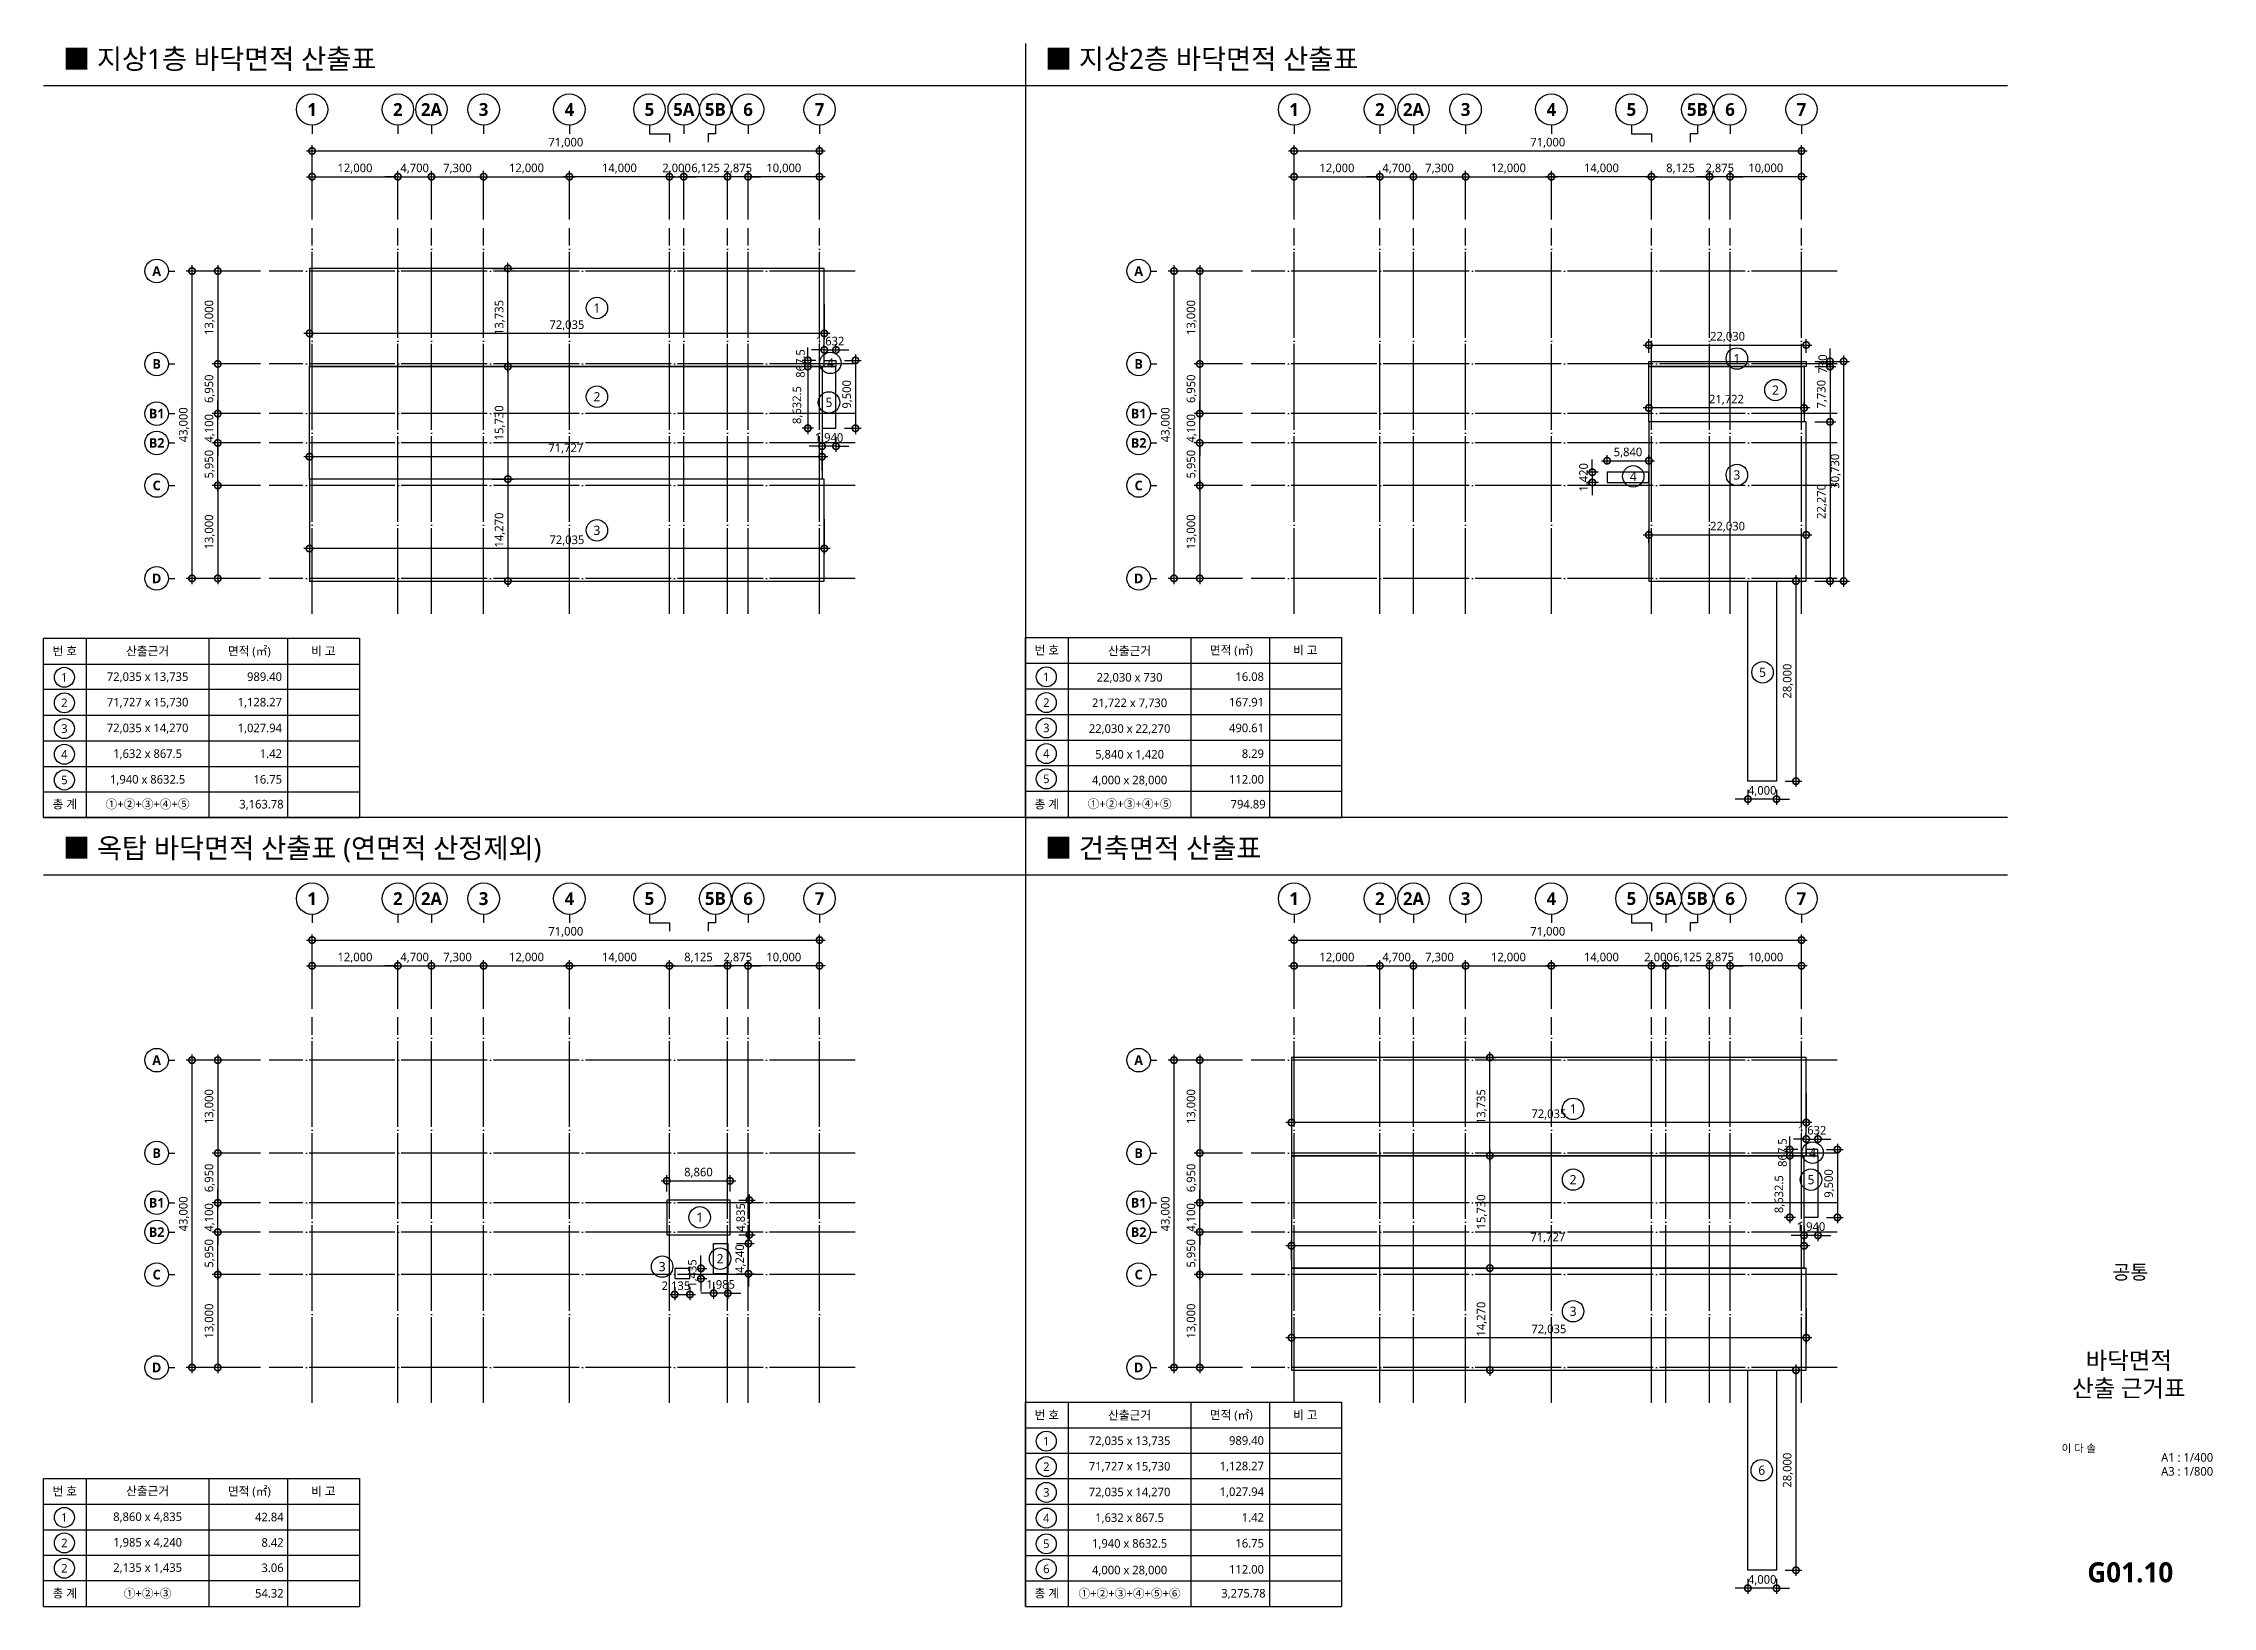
# Model space of a CAD drawing. Header units: millimetres. Extents: x 18600 to 322121, y -51000 to 167700.
import ezdxf
from ezdxf.enums import TextEntityAlignment as Align

# ---------------------------------------------------------------- set-up
doc = ezdxf.new("R2010")
doc.units = ezdxf.units.MM
doc.header["$LTSCALE"] = 400
doc.linetypes.add('CEN-GAUN', pattern=[32.2, 30, -1, 0.2, -1])
doc.layers.get('DEFPOINTS').update_dxf_attribs({"color": 137})
for name, color, linetype in [('3TXT', 3, 'Continuous'), ('CEN', 1, 'CEN-GAUN'), ('DIM', 7, 'Continuous'), ('ELE-2', 2, 'Continuous'), ('ELE-3', 3, 'Continuous'), ('ELE-4', 4, 'Continuous'), ('SYM', 6, 'Continuous'), ('SYM-BUB', 3, 'Continuous'), ('TEXT', 3, 'Continuous'), ('XR-SHEET$0$TITLE', 7, 'Continuous'), ('XR-SHEET$1$SHT', 5, 'Continuous'), ('XR-SHEET$1$TEXT', 3, 'Continuous')]:
    doc.layers.add(name, color=color, linetype=linetype)
doc.styles.add('$0$스타일1', font='malgun.ttf')
doc.styles.add('XR-SHEET$0$굴림체(옥산)', font='GulimChe.ttf')
doc.styles.add('맑은고딕B', font='malgunbd.ttf')
doc.styles.add('스타일1', font='malgun.ttf')
doc.styles.add('스타일2', font='malgunbd.ttf')
doc.dimstyles.new('CJA', dxfattribs={"dimscale": 300, "dimtxt": 2.7, "dimasz": 1, "dimexe": 2, "dimexo": 3, "dimgap": 1, "dimtad": 1, "dimdec": 0, "dimzin": 1, "dimdsep": 46, "dimlunit": 6, "dimtxsty": '$0$스타일1', "dimblk": 'CJDOT', "dimcen": 0.09, "dimdle": 1, "dimclrd": 256, "dimclre": 256, "dimclrt": 3, "dimadec": 0, "dimazin": 0, "dimtfac": 1, "dimtdec": 0, "dimtix": 1, "dimtmove": 2, "dimatfit": 3, "dimldrblk": 'CJDOT', "dimfxl": 1, "dimtolj": 1, "dimtzin": 1, "dimarcsym": 0})

msp = doc.modelspace()

# ---------------------------------------------------------------- texts
at = {"style": '스타일1'}
for s, p in [('번 호', (21600, 82673.33)), ('산출근거', (33184.88, 82674.56)), ('면적 (㎡)', (47412.49, 82673.33)), ('비 고', (57777.78, 82673.33)), ('번 호', (159000, 82800)), ('산출근거', (170584.88, 82706.22)), ('면적 (㎡)', (184812.49, 82800)), ('비 고', (195177.78, 82800)), ('총 계', (21600, 61263.33)), ('①+②+③+④+⑤', (33184.88, 61264.56)), ('총 계', (159000, 61263.33)), ('①+②+③+④+⑤', (170584.88, 61296.22)), ('번 호', (159000, -24190)), ('산출근거', (170584.88, -24220.44)), ('면적 (㎡)', (184812.49, -24190)), ('비 고', (195177.78, -24190)), ('번 호', (21600, -34863.33)), ('산출근거', (33184.88, -34830.44)), ('면적 (㎡)', (47412.49, -34863.33)), ('비 고', (57777.78, -34863.33)), ('총 계', (21600, -49136.67)), ('①+②+③', (33184.88, -49167.11)), ('총 계', (159000, -49136.67)), ('①+②+③+④+⑤+⑥', (170584.88, -49167.11))]:
    msp.add_text(s, height=1200, dxfattribs=at).set_placement(p, align=Align.MIDDLE_CENTER)
for s, p in [('3,163.78', (52212.49, 61263.33)), ('794.89', (189612.49, 61263.33)), ('54.32', (52212.49, -49136.67)), ('3,275.78', (189612.49, -49136.67))]:
    msp.add_text(s, height=1200, dxfattribs=at).set_placement(p, align=Align.MIDDLE_RIGHT)
at = {"layer": '3TXT', "color": 3, "style": '스타일1'}
for s, p in [('72,035 x 13,735', (33184.88, 79106.22)), ('22,030 x 730', (170584.88, 79011.22)), ('71,727 x 15,730', (33184.88, 75537.89)), ('21,722 x 7,730', (170584.88, 75442.89)), ('72,035 x 14,270', (33184.88, 71937.89)), ('22,030 x 22,270', (170584.88, 71842.89)), ('1,632 x 867.5', (33184.88, 68337.89)), ('5,840 x 1,420', (170584.88, 68242.89)), ('1,940 x 8632.5', (33184.88, 64737.89)), ('4,000 x 28,000', (170584.88, 64642.89)), ('72,035 x 13,735', (170584.88, -27788.78)), ('71,727 x 15,730', (170584.88, -31357.11)), ('72,035 x 14,270', (170584.88, -34957.11)), ('8,860 x 4,835', (33184.88, -38430.44)), ('1,632 x 867.5', (170584.88, -38557.11)), ('1,985 x 4,240', (33184.88, -41998.78)), ('1,940 x 8632.5', (170584.88, -42157.11)), ('2,135 x 1,435', (33184.88, -45535.44)), ('4,000 x 28,000', (170584.88, -45883.78))]:
    msp.add_text(s, height=1200, dxfattribs=at).set_placement(p, align=Align.MIDDLE_CENTER)
for s, p in [('989.40', (51985.65, 79105)), ('16.08', (189385.65, 79105)), ('1,128.27', (51985.65, 75536.67)), ('167.91', (189385.65, 75536.67)), ('1,027.94', (51985.65, 71936.67)), ('490.61', (189385.65, 71936.67)), ('1.42', (51985.65, 68336.67)), ('8.29', (189385.65, 68336.67)), ('16.75', (51985.65, 64736.67)), ('112.00', (189385.65, 64736.67)), ('989.40', (189385.65, -27758.33)), ('1,128.27', (189385.65, -31326.67)), ('1,027.94', (189385.65, -34926.67)), ('42.84', (52212.49, -38463.33)), ('1.42', (189385.65, -38526.67)), ('8.42', (52212.49, -42031.67)), ('16.75', (189385.65, -42126.67)), ('3.06', (52212.49, -45568.33)), ('112.00', (189385.65, -45790))]:
    msp.add_text(s, height=1200, dxfattribs=at).set_placement(p, align=Align.MIDDLE_RIGHT)
at = {"layer": 'TEXT', "style": '스타일1'}
for s, p in [('■ 지상1층 바닥면적 산출표', (21317.81, 164123.36)), ('■ 지상2층 바닥면적 산출표', (158717.81, 164123.36)), ('■ 옥탑 바닥면적 산출표 (연면적 산정제외)', (21317.81, 53723.36)), ('■ 건축면적 산출표', (158717.81, 53723.36))]:
    msp.add_text(s, height=2800, dxfattribs=at).set_placement(p)
msp.add_text('공통', height=2000, dxfattribs=at).set_placement((310600, -4200), align=Align.MIDDLE_CENTER)

# ---------------------------------------------------------------- blocks, each defined once
blk = doc.blocks.new('XR-SHEET$0$TITLE')
at = {"layer": 'XR-SHEET$0$TITLE', "true_color": 0x000000, "style": 'XR-SHEET$0$굴림체(옥산)'}
for tag, height, p in [('동명칭', 6, (776.77, -457.26)), ('SCALE-A1', 3, (797.5, -522)), ('SCALE-A3', 3, (797.5, -527)), ('DATA', 3, (797.5, -540))]:
    blk.add_attdef(tag, text='', height=height, dxfattribs=at).set_placement(p, align=Align.MIDDLE)
for tag, height, p in [('TITLE1', 6, (776.5, -479.4)), ('TITLE4', 6, (776.5, -484.39)), ('TITLE2', 6, (776.5, -489)), ('TITLE5', 6, (776.5, -493.99)), ('TITLE3', 6, (776.5, -498.7)), ('NAME-1', 3, (760.16, -517.5)), ('NAME-2', 3, (760.16, -526.5)), ('A0.00', 7, (776.5, -561))]:
    blk.add_attdef(tag, text='', height=height, dxfattribs=at).set_placement(p, align=Align.MIDDLE_CENTER)
blk = doc.blocks.new('DET2')
at = {"layer": 'SYM', "color": 6}
blk.add_circle((5, 0), 5, dxfattribs=at)
at = {"layer": 'SYM', "color": 3, "style": '스타일1'}
blk.add_attdef('1', text='', height=3, dxfattribs=at).set_placement((5, 0), align=Align.MIDDLE)
blk = doc.blocks.new('_DotSmall')
at = {"color": 0, "linetype": 'ByBlock', "const_width": 0.5}
blk.add_lwpolyline([(-0.0625, 0, 1), (0.0625, 0, 1)], format="xyb", close=True, dxfattribs=at)
blk = doc.blocks.new('*D102')
at = {"layer": 'DEFPOINTS', "color": 0, "transparency": 16777216}
for p in [(55830, 102318), (127865, 102318), (55830, 97023)]:
    blk.add_point(p, dxfattribs=at)
at = {"layer": 'DIM', "color": 7, "lineweight": -2, "transparency": 16777216}
for p, q in [((55830, 101118), (55830, 96223)), ((127865, 101118), (127865, 96223)), ((128665, 97023), (55030, 97023))]:
    blk.add_line(p, q, dxfattribs=at)
at = {"layer": 'DIM', "color": 7, "lineweight": -2, "transparency": 16777216, "xscale": 1800, "yscale": 1800, "zscale": 1800, "rotation": 180}
blk.add_blockref('_DotSmall', (55830, 97023), dxfattribs=at)
at = {"layer": 'DIM', "color": 7, "lineweight": -2, "transparency": 16777216, "xscale": 1800, "yscale": 1800, "zscale": 1800}
blk.add_blockref('_DotSmall', (127865, 97023), dxfattribs=at)
at = {"layer": 'DIM', "color": 3, "transparency": 16777216, "insert": (91848, 98144), "char_height": 1200, "attachment_point": 5, "style": '$0$스타일1'}
blk.add_mtext('\\A1;72,035', dxfattribs=at)
blk = doc.blocks.new('CJDOT')
blk.add_line((-2, 0), (2, 0))
at = {"const_width": 0.5}
blk.add_lwpolyline([(-0.25, 0, 1), (0.25, 0, 1)], format="xyb", close=True, dxfattribs=at)
blk = doc.blocks.new('*D108')
at = {"layer": 'DEFPOINTS', "color": 0, "transparency": 16777216}
for p in [(243236, 109314), (237396, 107697), (243236, 107696)]:
    blk.add_point(p, dxfattribs=at)
at = {"layer": 'DIM', "color": 7, "lineweight": -2, "transparency": 16777216}
for p, q in [((236596, 109314), (244036, 109314)), ((237396, 108897), (237396, 110114)), ((243236, 108896), (243236, 110114))]:
    blk.add_line(p, q, dxfattribs=at)
at = {"layer": 'DIM', "color": 7, "lineweight": -2, "transparency": 16777216, "xscale": 1800, "yscale": 1800, "zscale": 1800, "rotation": 180}
blk.add_blockref('_DotSmall', (237396, 109314), dxfattribs=at)
at = {"layer": 'DIM', "color": 7, "lineweight": -2, "transparency": 16777216, "xscale": 1800, "yscale": 1800, "zscale": 1800}
blk.add_blockref('_DotSmall', (243236, 109314), dxfattribs=at)
at = {"layer": 'DIM', "color": 3, "transparency": 16777216, "insert": (240316, 110435), "char_height": 1200, "attachment_point": 5, "style": '$0$스타일1'}
blk.add_mtext('\\A1;5,840', dxfattribs=at)
blk = doc.blocks.new('*D103')
at = {"layer": 'DEFPOINTS', "color": 0, "transparency": 16777216}
for p in [(235327, 106277), (237396, 106277), (237398, 107697)]:
    blk.add_point(p, dxfattribs=at)
at = {"layer": 'DIM', "color": 7, "lineweight": -2, "transparency": 16777216}
for p, q in [((235327, 107697), (235327, 109497)), ((236198, 107697), (234527, 107697)), ((236196, 106277), (234527, 106277)), ((235327, 107697), (235327, 106277)), ((235327, 106277), (235327, 104477))]:
    blk.add_line(p, q, dxfattribs=at)
at = {"layer": 'DIM', "color": 7, "lineweight": -2, "transparency": 16777216, "xscale": 1800, "yscale": 1800, "zscale": 1800}
for p, rotation in [((235327, 107697), 270), ((235327, 106277), 90)]:
    blk.add_blockref('_DotSmall', p, dxfattribs=dict(at, rotation=rotation))
at = {"layer": 'DIM', "color": 3, "transparency": 16777216, "insert": (234203, 106987), "char_height": 1200, "attachment_point": 5, "rotation": 90, "style": '$0$스타일1'}
blk.add_mtext('\\A1;1,420', dxfattribs=at)
blk = doc.blocks.new('*D104')
at = {"layer": 'DEFPOINTS', "color": 0, "transparency": 16777216}
for p in [(265265, 125503), (243235, 123214), (265265, 123214)]:
    blk.add_point(p, dxfattribs=at)
at = {"layer": 'DIM', "color": 7, "lineweight": -2, "transparency": 16777216}
for p, q in [((242435, 125503), (266065, 125503)), ((243235, 124414), (243235, 126303)), ((265265, 124414), (265265, 126303))]:
    blk.add_line(p, q, dxfattribs=at)
at = {"layer": 'DIM', "color": 7, "lineweight": -2, "transparency": 16777216, "xscale": 1800, "yscale": 1800, "zscale": 1800, "rotation": 180}
blk.add_blockref('_DotSmall', (243235, 125503), dxfattribs=at)
at = {"layer": 'DIM', "color": 7, "lineweight": -2, "transparency": 16777216, "xscale": 1800, "yscale": 1800, "zscale": 1800}
blk.add_blockref('_DotSmall', (265265, 125503), dxfattribs=at)
at = {"layer": 'DIM', "color": 3, "transparency": 16777216, "insert": (254250, 126623), "char_height": 1200, "attachment_point": 5, "style": '$0$스타일1'}
blk.add_mtext('\\A1;22,030', dxfattribs=at)
blk = doc.blocks.new('*D105')
at = {"layer": 'DEFPOINTS', "color": 0, "transparency": 16777216}
for p in [(265265, 123214), (265265, 92484), (270496, 92484)]:
    blk.add_point(p, dxfattribs=at)
at = {"layer": 'DIM', "color": 7, "lineweight": -2, "transparency": 16777216}
for p, q in [((266465, 123214), (271296, 123214)), ((270496, 124014), (270496, 91684)), ((266465, 92484), (271296, 92484))]:
    blk.add_line(p, q, dxfattribs=at)
at = {"layer": 'DIM', "color": 7, "lineweight": -2, "transparency": 16777216, "xscale": 1800, "yscale": 1800, "zscale": 1800}
for p, rotation in [((270496, 123214), 90), ((270496, 92484), 270)]:
    blk.add_blockref('_DotSmall', p, dxfattribs=dict(at, rotation=rotation))
at = {"layer": 'DIM', "color": 3, "transparency": 16777216, "insert": (269375, 107849), "char_height": 1200, "attachment_point": 5, "rotation": 90, "style": '$0$스타일1'}
blk.add_mtext('\\A1;30,730', dxfattribs=at)
blk = doc.blocks.new('*D106')
at = {"layer": 'DEFPOINTS', "color": 0, "transparency": 16777216}
for p in [(261098, 92484), (261098, 64484), (263821, 64484)]:
    blk.add_point(p, dxfattribs=at)
at = {"layer": 'DIM', "color": 7, "lineweight": -2, "transparency": 16777216}
for p, q in [((262298, 92484), (264621, 92484)), ((263821, 93284), (263821, 63684)), ((262298, 64484), (264621, 64484))]:
    blk.add_line(p, q, dxfattribs=at)
at = {"layer": 'DIM', "color": 7, "lineweight": -2, "transparency": 16777216, "xscale": 1800, "yscale": 1800, "zscale": 1800}
for p, rotation in [((263821, 92484), 90), ((263821, 64484), 270)]:
    blk.add_blockref('_DotSmall', p, dxfattribs=dict(at, rotation=rotation))
at = {"layer": 'DIM', "color": 3, "transparency": 16777216, "insert": (262700, 78484), "char_height": 1200, "attachment_point": 5, "rotation": 90, "style": '$0$스타일1'}
blk.add_mtext('\\A1;28,000', dxfattribs=at)
blk = doc.blocks.new('*D107')
at = {"layer": 'DEFPOINTS', "color": 0, "transparency": 16777216}
for p in [(257098, 64484), (261098, 64484), (257098, 61969)]:
    blk.add_point(p, dxfattribs=at)
at = {"layer": 'DIM', "color": 7, "lineweight": -2, "transparency": 16777216}
for p, q in [((257098, 61969), (255298, 61969)), ((257098, 63284), (257098, 61169)), ((261098, 61969), (257098, 61969)), ((261098, 63284), (261098, 61169)), ((261098, 61969), (262898, 61969))]:
    blk.add_line(p, q, dxfattribs=at)
at = {"layer": 'DIM', "color": 7, "lineweight": -2, "transparency": 16777216, "xscale": 1800, "yscale": 1800, "zscale": 1800}
blk.add_blockref('_DotSmall', (257098, 61969), dxfattribs=at)
at = {"layer": 'DIM', "color": 7, "lineweight": -2, "transparency": 16777216, "xscale": 1800, "yscale": 1800, "zscale": 1800, "rotation": 180}
blk.add_blockref('_DotSmall', (261098, 61969), dxfattribs=at)
at = {"layer": 'DIM', "color": 3, "transparency": 16777216, "insert": (259098, 63089), "char_height": 1200, "attachment_point": 5, "style": '$0$스타일1'}
blk.add_mtext('\\A1;4,000', dxfattribs=at)
blk = doc.blocks.new('*D113')
at = {"layer": 'DEFPOINTS', "color": 0, "transparency": 16777216}
for p in [(261098, -17916), (261098, -45916), (263821, -45916)]:
    blk.add_point(p, dxfattribs=at)
at = {"layer": 'DIM', "color": 7, "lineweight": -2, "transparency": 16777216}
for p, q in [((262298, -17916), (264621, -17916)), ((263821, -17116), (263821, -46716)), ((262298, -45916), (264621, -45916))]:
    blk.add_line(p, q, dxfattribs=at)
at = {"layer": 'DIM', "color": 7, "lineweight": -2, "transparency": 16777216, "xscale": 1800, "yscale": 1800, "zscale": 1800}
for p, rotation in [((263821, -17916), 90), ((263821, -45916), 270)]:
    blk.add_blockref('_DotSmall', p, dxfattribs=dict(at, rotation=rotation))
at = {"layer": 'DIM', "color": 3, "transparency": 16777216, "insert": (262700, -31916), "char_height": 1200, "attachment_point": 5, "rotation": 90, "style": '$0$스타일1'}
blk.add_mtext('\\A1;28,000', dxfattribs=at)
blk = doc.blocks.new('*D114')
at = {"layer": 'DEFPOINTS', "color": 0, "transparency": 16777216}
for p in [(257098, -45916), (257098, -48431), (261098, -45916)]:
    blk.add_point(p, dxfattribs=at)
at = {"layer": 'DIM', "color": 7, "lineweight": -2, "transparency": 16777216}
for p, q in [((257098, -48431), (255298, -48431)), ((257098, -47116), (257098, -49231)), ((261098, -48431), (257098, -48431)), ((261098, -47116), (261098, -49231)), ((261098, -48431), (262898, -48431))]:
    blk.add_line(p, q, dxfattribs=at)
at = {"layer": 'DIM', "color": 7, "lineweight": -2, "transparency": 16777216, "xscale": 1800, "yscale": 1800, "zscale": 1800}
blk.add_blockref('_DotSmall', (257098, -48431), dxfattribs=at)
at = {"layer": 'DIM', "color": 7, "lineweight": -2, "transparency": 16777216, "xscale": 1800, "yscale": 1800, "zscale": 1800, "rotation": 180}
blk.add_blockref('_DotSmall', (261098, -48431), dxfattribs=at)
at = {"layer": 'DIM', "color": 3, "transparency": 16777216, "insert": (259098, -47311), "char_height": 1200, "attachment_point": 5, "style": '$0$스타일1'}
blk.add_mtext('\\A1;4,000', dxfattribs=at)
blk = doc.blocks.new('*D123')
at = {"layer": 'DEFPOINTS', "color": 0, "transparency": 16777216}
for p in [(114690, 8567), (105830, 5869), (114690, 5869)]:
    blk.add_point(p, dxfattribs=at)
at = {"layer": 'DIM', "color": 7, "lineweight": -2, "transparency": 16777216}
for p, q in [((105830, 7069), (105830, 9367)), ((114690, 7069), (114690, 9367)), ((105030, 8567), (115490, 8567))]:
    blk.add_line(p, q, dxfattribs=at)
at = {"layer": 'DIM', "color": 7, "lineweight": -2, "transparency": 16777216, "xscale": 1800, "yscale": 1800, "zscale": 1800, "rotation": 180}
blk.add_blockref('_DotSmall', (105830, 8567), dxfattribs=at)
at = {"layer": 'DIM', "color": 7, "lineweight": -2, "transparency": 16777216, "xscale": 1800, "yscale": 1800, "zscale": 1800}
blk.add_blockref('_DotSmall', (114690, 8567), dxfattribs=at)
at = {"layer": 'DIM', "color": 3, "transparency": 16777216, "insert": (110260, 9688), "char_height": 1200, "attachment_point": 5, "style": '$0$스타일1'}
blk.add_mtext('\\A1;8,860', dxfattribs=at)
blk = doc.blocks.new('*D124')
at = {"layer": 'DEFPOINTS', "color": 0, "transparency": 16777216}
for p in [(114690, 5869), (117388, 5869), (114690, 1034)]:
    blk.add_point(p, dxfattribs=at)
at = {"layer": 'DIM', "color": 7, "lineweight": -2, "transparency": 16777216}
for p, q in [((117388, 234), (117388, 6669)), ((115890, 5869), (118188, 5869)), ((115890, 1034), (118188, 1034))]:
    blk.add_line(p, q, dxfattribs=at)
at = {"layer": 'DIM', "color": 7, "lineweight": -2, "transparency": 16777216, "xscale": 1800, "yscale": 1800, "zscale": 1800}
for p, rotation in [((117388, 5869), 90), ((117388, 1034), 270)]:
    blk.add_blockref('_DotSmall', p, dxfattribs=dict(at, rotation=rotation))
at = {"layer": 'DIM', "color": 3, "transparency": 16777216, "insert": (116268, 3452), "char_height": 1200, "attachment_point": 5, "rotation": 90, "style": '$0$스타일1'}
blk.add_mtext('\\A1;4,835', dxfattribs=at)
blk = doc.blocks.new('*D125')
at = {"layer": 'DEFPOINTS', "color": 0, "transparency": 16777216}
for p in [(112380, -4431), (114365, -4431), (112380, -7159)]:
    blk.add_point(p, dxfattribs=at)
at = {"layer": 'DIM', "color": 7, "lineweight": -2, "transparency": 16777216}
for p, q in [((112380, -5631), (112380, -7959)), ((114365, -5631), (114365, -7959)), ((112380, -7159), (110580, -7159)), ((114365, -7159), (112380, -7159)), ((114365, -7159), (116165, -7159))]:
    blk.add_line(p, q, dxfattribs=at)
at = {"layer": 'DIM', "color": 7, "lineweight": -2, "transparency": 16777216, "xscale": 1800, "yscale": 1800, "zscale": 1800}
blk.add_blockref('_DotSmall', (112380, -7159), dxfattribs=at)
at = {"layer": 'DIM', "color": 7, "lineweight": -2, "transparency": 16777216, "xscale": 1800, "yscale": 1800, "zscale": 1800, "rotation": 180}
blk.add_blockref('_DotSmall', (114365, -7159), dxfattribs=at)
at = {"layer": 'DIM', "color": 3, "transparency": 16777216, "insert": (113373, -6035), "char_height": 1200, "attachment_point": 5, "style": '$0$스타일1'}
blk.add_mtext('\\A1;1,985', dxfattribs=at)
blk = doc.blocks.new('*D126')
at = {"layer": 'DEFPOINTS', "color": 0, "transparency": 16777216}
for p in [(114365, -191), (117258, -191), (114365, -4431)]:
    blk.add_point(p, dxfattribs=at)
at = {"layer": 'DIM', "color": 7, "lineweight": -2, "transparency": 16777216}
for p, q in [((117258, -191), (117258, 1609)), ((115565, -191), (118058, -191)), ((117258, -4431), (117258, -191)), ((115565, -4431), (118058, -4431)), ((117258, -4431), (117258, -6231))]:
    blk.add_line(p, q, dxfattribs=at)
at = {"layer": 'DIM', "color": 7, "lineweight": -2, "transparency": 16777216, "xscale": 1800, "yscale": 1800, "zscale": 1800}
for p, rotation in [((117258, -191), 270), ((117258, -4431), 90)]:
    blk.add_blockref('_DotSmall', p, dxfattribs=dict(at, rotation=rotation))
at = {"layer": 'DIM', "color": 3, "transparency": 16777216, "insert": (116138, -2311), "char_height": 1200, "attachment_point": 5, "rotation": 90, "style": '$0$스타일1'}
blk.add_mtext('\\A1;4,240', dxfattribs=at)
blk = doc.blocks.new('*D127')
at = {"layer": 'DEFPOINTS', "color": 0, "transparency": 16777216}
for p in [(129498, 123352), (129498, 113852), (132221, 113852)]:
    blk.add_point(p, dxfattribs=at)
at = {"layer": 'DIM', "color": 7, "lineweight": -2, "transparency": 16777216}
for p, q in [((130698, 123352), (133021, 123352)), ((132221, 124152), (132221, 113052)), ((130698, 113852), (133021, 113852))]:
    blk.add_line(p, q, dxfattribs=at)
at = {"layer": 'DIM', "color": 7, "lineweight": -2, "transparency": 16777216, "xscale": 1800, "yscale": 1800, "zscale": 1800}
for p, rotation in [((132221, 123352), 90), ((132221, 113852), 270)]:
    blk.add_blockref('_DotSmall', p, dxfattribs=dict(at, rotation=rotation))
at = {"layer": 'DIM', "color": 3, "transparency": 16777216, "insert": (131100, 118602), "char_height": 1200, "attachment_point": 5, "rotation": 90, "style": '$0$스타일1'}
blk.add_mtext('\\A1;9,500', dxfattribs=at)
blk = doc.blocks.new('*D128')
at = {"layer": 'DEFPOINTS', "color": 0, "transparency": 16777216}
for p in [(127558, 113852), (129498, 113852), (127558, 111336)]:
    blk.add_point(p, dxfattribs=at)
at = {"layer": 'DIM', "color": 7, "lineweight": -2, "transparency": 16777216}
for p, q in [((127558, 112652), (127558, 110536)), ((129498, 112652), (129498, 110536)), ((127558, 111336), (125758, 111336)), ((129498, 111336), (127558, 111336)), ((129498, 111336), (131298, 111336))]:
    blk.add_line(p, q, dxfattribs=at)
at = {"layer": 'DIM', "color": 7, "lineweight": -2, "transparency": 16777216, "xscale": 1800, "yscale": 1800, "zscale": 1800}
blk.add_blockref('_DotSmall', (127558, 111336), dxfattribs=at)
at = {"layer": 'DIM', "color": 7, "lineweight": -2, "transparency": 16777216, "xscale": 1800, "yscale": 1800, "zscale": 1800, "rotation": 180}
blk.add_blockref('_DotSmall', (129498, 111336), dxfattribs=at)
at = {"layer": 'DIM', "color": 3, "transparency": 16777216, "insert": (128528, 112460), "char_height": 1200, "attachment_point": 5, "style": '$0$스타일1'}
blk.add_mtext('\\A1;1,940', dxfattribs=at)
blk = doc.blocks.new('*D154')
at = {"layer": 'DEFPOINTS', "color": 0, "transparency": 16777216}
for p in [(265263, 122484), (265265, 123214), (268587, 123214)]:
    blk.add_point(p, dxfattribs=at)
at = {"layer": 'DIM', "color": 7, "lineweight": -2, "transparency": 16777216}
for p, q in [((268587, 123214), (268587, 125014)), ((266463, 122484), (269387, 122484)), ((266465, 123214), (269387, 123214)), ((268587, 122484), (268587, 123214)), ((268587, 122484), (268587, 120684))]:
    blk.add_line(p, q, dxfattribs=at)
at = {"layer": 'DIM', "color": 7, "lineweight": -2, "transparency": 16777216, "xscale": 1800, "yscale": 1800, "zscale": 1800}
for p, rotation in [((268587, 123214), 270), ((268587, 122484), 90)]:
    blk.add_blockref('_DotSmall', p, dxfattribs=dict(at, rotation=rotation))
at = {"layer": 'DIM', "color": 3, "transparency": 16777216, "insert": (267567, 122849), "char_height": 1200, "attachment_point": 5, "rotation": 90, "style": '$0$스타일1'}
blk.add_mtext('\\A1;730', dxfattribs=at)
blk = doc.blocks.new('*D155')
at = {"layer": 'DEFPOINTS', "color": 0, "transparency": 16777216}
for p in [(265263, 122484), (265263, 114754), (268588, 114754)]:
    blk.add_point(p, dxfattribs=at)
at = {"layer": 'DIM', "color": 7, "lineweight": -2, "transparency": 16777216}
for p, q in [((266463, 122484), (269388, 122484)), ((268588, 123284), (268588, 113954)), ((266463, 114754), (269388, 114754))]:
    blk.add_line(p, q, dxfattribs=at)
at = {"layer": 'DIM', "color": 7, "lineweight": -2, "transparency": 16777216, "xscale": 1800, "yscale": 1800, "zscale": 1800}
for p, rotation in [((268588, 122484), 90), ((268588, 114754), 270)]:
    blk.add_blockref('_DotSmall', p, dxfattribs=dict(at, rotation=rotation))
at = {"layer": 'DIM', "color": 3, "transparency": 16777216, "insert": (267467, 118619), "char_height": 1200, "attachment_point": 5, "rotation": 90, "style": '$0$스타일1'}
blk.add_mtext('\\A1;7,730', dxfattribs=at)
blk = doc.blocks.new('*D156')
at = {"layer": 'DEFPOINTS', "color": 0, "transparency": 16777216}
for p in [(265263, 114754), (265265, 92484), (268588, 92484)]:
    blk.add_point(p, dxfattribs=at)
at = {"layer": 'DIM', "color": 7, "lineweight": -2, "transparency": 16777216}
for p, q in [((268588, 115554), (268588, 91684)), ((266463, 114754), (269388, 114754)), ((266465, 92484), (269388, 92484))]:
    blk.add_line(p, q, dxfattribs=at)
at = {"layer": 'DIM', "color": 7, "lineweight": -2, "transparency": 16777216, "xscale": 1800, "yscale": 1800, "zscale": 1800}
for p, rotation in [((268588, 114754), 90), ((268588, 92484), 270)]:
    blk.add_blockref('_DotSmall', p, dxfattribs=dict(at, rotation=rotation))
at = {"layer": 'DIM', "color": 3, "transparency": 16777216, "insert": (267467, 103619), "char_height": 1200, "attachment_point": 5, "rotation": 90, "style": '$0$스타일1'}
blk.add_mtext('\\A1;22,270', dxfattribs=at)
blk = doc.blocks.new('*D158')
at = {"layer": 'DEFPOINTS', "color": 0, "transparency": 16777216}
for p in [(129498, 124816), (127865, 123352), (129498, 123352)]:
    blk.add_point(p, dxfattribs=at)
at = {"layer": 'DIM', "color": 7, "lineweight": -2, "transparency": 16777216}
for p, q in [((127865, 124816), (126065, 124816)), ((127865, 124552), (127865, 125616)), ((127865, 124816), (129498, 124816)), ((129498, 124552), (129498, 125616)), ((129498, 124816), (131298, 124816))]:
    blk.add_line(p, q, dxfattribs=at)
at = {"layer": 'DIM', "color": 7, "lineweight": -2, "transparency": 16777216, "xscale": 1800, "yscale": 1800, "zscale": 1800}
blk.add_blockref('_DotSmall', (127865, 124816), dxfattribs=at)
at = {"layer": 'DIM', "color": 7, "lineweight": -2, "transparency": 16777216, "xscale": 1800, "yscale": 1800, "zscale": 1800, "rotation": 180}
blk.add_blockref('_DotSmall', (129498, 124816), dxfattribs=at)
at = {"layer": 'DIM', "color": 3, "transparency": 16777216, "insert": (128682, 125940), "char_height": 1200, "attachment_point": 5, "style": '$0$스타일1'}
blk.add_mtext('\\A1;1,632', dxfattribs=at)
blk = doc.blocks.new('*D159')
at = {"layer": 'DEFPOINTS', "color": 0, "transparency": 16777216}
for p in [(125557, 122484), (127865, 123352), (127865, 122484)]:
    blk.add_point(p, dxfattribs=at)
at = {"layer": 'DIM', "color": 7, "lineweight": -2, "transparency": 16777216}
for p, q in [((125557, 123352), (125557, 125152)), ((126665, 123352), (124757, 123352)), ((126665, 122484), (124757, 122484)), ((125557, 123352), (125557, 122484)), ((125557, 122484), (125557, 120684))]:
    blk.add_line(p, q, dxfattribs=at)
at = {"layer": 'DIM', "color": 7, "lineweight": -2, "transparency": 16777216, "xscale": 1800, "yscale": 1800, "zscale": 1800}
for p, rotation in [((125557, 123352), 270), ((125557, 122484), 90)]:
    blk.add_blockref('_DotSmall', p, dxfattribs=dict(at, rotation=rotation))
at = {"layer": 'DIM', "color": 3, "transparency": 16777216, "insert": (124537, 122918), "char_height": 1200, "attachment_point": 5, "rotation": 90, "style": '$0$스타일1'}
blk.add_mtext('\\A1;867.5', dxfattribs=at)
blk = doc.blocks.new('*D160')
at = {"layer": 'DEFPOINTS', "color": 0, "transparency": 16777216}
for p in [(127558, 122484), (125557, 113852), (127558, 113852)]:
    blk.add_point(p, dxfattribs=at)
at = {"layer": 'DIM', "color": 7, "lineweight": -2, "transparency": 16777216}
for p, q in [((126358, 122484), (124757, 122484)), ((125557, 123284), (125557, 113052)), ((126358, 113852), (124757, 113852))]:
    blk.add_line(p, q, dxfattribs=at)
at = {"layer": 'DIM', "color": 7, "lineweight": -2, "transparency": 16777216, "xscale": 1800, "yscale": 1800, "zscale": 1800}
for p, rotation in [((125557, 122484), 90), ((125557, 113852), 270)]:
    blk.add_blockref('_DotSmall', p, dxfattribs=dict(at, rotation=rotation))
at = {"layer": 'DIM', "color": 3, "transparency": 16777216, "insert": (124138, 117102), "char_height": 1200, "attachment_point": 5, "rotation": 90, "style": '$0$스타일1'}
blk.add_mtext('\\A1;8,632.5', dxfattribs=at)
blk = doc.blocks.new('*D161')
at = {"layer": 'DEFPOINTS', "color": 0, "transparency": 16777216}
for p in [(80198, 136219), (83592, 136219), (80198, 122484)]:
    blk.add_point(p, dxfattribs=at)
at = {"layer": 'DIM', "color": 7, "lineweight": -2, "transparency": 16777216}
for p, q in [((83592, 121684), (83592, 137019)), ((81398, 136219), (84392, 136219)), ((81398, 122484), (84392, 122484))]:
    blk.add_line(p, q, dxfattribs=at)
at = {"layer": 'DIM', "color": 7, "lineweight": -2, "transparency": 16777216, "xscale": 1800, "yscale": 1800, "zscale": 1800}
for p, rotation in [((83592, 136219), 90), ((83592, 122484), 270)]:
    blk.add_blockref('_DotSmall', p, dxfattribs=dict(at, rotation=rotation))
at = {"layer": 'DIM', "color": 3, "transparency": 16777216, "insert": (82468, 129352), "char_height": 1200, "attachment_point": 5, "rotation": 90, "style": '$0$스타일1'}
blk.add_mtext('\\A1;13,735', dxfattribs=at)
blk = doc.blocks.new('*D162')
at = {"layer": 'DEFPOINTS', "color": 0, "transparency": 16777216}
for p in [(80198, 122484), (80198, 106754), (83592, 106754)]:
    blk.add_point(p, dxfattribs=at)
at = {"layer": 'DIM', "color": 7, "lineweight": -2, "transparency": 16777216}
for p, q in [((81398, 122484), (84392, 122484)), ((83592, 123284), (83592, 105954)), ((81398, 106754), (84392, 106754))]:
    blk.add_line(p, q, dxfattribs=at)
at = {"layer": 'DIM', "color": 7, "lineweight": -2, "transparency": 16777216, "xscale": 1800, "yscale": 1800, "zscale": 1800}
for p, rotation in [((83592, 122484), 90), ((83592, 106754), 270)]:
    blk.add_blockref('_DotSmall', p, dxfattribs=dict(at, rotation=rotation))
at = {"layer": 'DIM', "color": 3, "transparency": 16777216, "insert": (82468, 114619), "char_height": 1200, "attachment_point": 5, "rotation": 90, "style": '$0$스타일1'}
blk.add_mtext('\\A1;15,730', dxfattribs=at)
blk = doc.blocks.new('*D163')
at = {"layer": 'DEFPOINTS', "color": 0, "transparency": 16777216}
for p in [(80198, 106754), (80198, 92484), (83592, 92484)]:
    blk.add_point(p, dxfattribs=at)
at = {"layer": 'DIM', "color": 7, "lineweight": -2, "transparency": 16777216}
for p, q in [((81398, 106754), (84392, 106754)), ((83592, 107554), (83592, 91684)), ((81398, 92484), (84392, 92484))]:
    blk.add_line(p, q, dxfattribs=at)
at = {"layer": 'DIM', "color": 7, "lineweight": -2, "transparency": 16777216, "xscale": 1800, "yscale": 1800, "zscale": 1800}
for p, rotation in [((83592, 106754), 90), ((83592, 92484), 270)]:
    blk.add_blockref('_DotSmall', p, dxfattribs=dict(at, rotation=rotation))
at = {"layer": 'DIM', "color": 3, "transparency": 16777216, "insert": (82468, 99619), "char_height": 1200, "attachment_point": 5, "rotation": 90, "style": '$0$스타일1'}
blk.add_mtext('\\A1;14,270', dxfattribs=at)
blk = doc.blocks.new('*D164')
at = {"layer": 'DEFPOINTS', "color": 0, "transparency": 16777216}
for p in [(55830, 109881), (55830, 106754), (127558, 106754)]:
    blk.add_point(p, dxfattribs=at)
at = {"layer": 'DIM', "color": 7, "lineweight": -2, "transparency": 16777216}
for p, q in [((128358, 109881), (55030, 109881)), ((55830, 107954), (55830, 110681)), ((127558, 107954), (127558, 110681))]:
    blk.add_line(p, q, dxfattribs=at)
at = {"layer": 'DIM', "color": 7, "lineweight": -2, "transparency": 16777216, "xscale": 1800, "yscale": 1800, "zscale": 1800, "rotation": 180}
blk.add_blockref('_DotSmall', (55830, 109881), dxfattribs=at)
at = {"layer": 'DIM', "color": 7, "lineweight": -2, "transparency": 16777216, "xscale": 1800, "yscale": 1800, "zscale": 1800}
blk.add_blockref('_DotSmall', (127558, 109881), dxfattribs=at)
at = {"layer": 'DIM', "color": 3, "transparency": 16777216, "insert": (91694, 111004), "char_height": 1200, "attachment_point": 5, "style": '$0$스타일1'}
blk.add_mtext('\\A1;71,727', dxfattribs=at)
blk = doc.blocks.new('*D115')
at = {"layer": 'DEFPOINTS', "color": 0, "transparency": 16777216}
for p in [(127198, 152652), (56198, 141852), (127198, 141852)]:
    blk.add_point(p, dxfattribs=at)
at = {"layer": 'DIM', "color": 7, "lineweight": -2, "transparency": 16777216}
for p, q in [((55398, 152652), (127998, 152652)), ((56198, 143052), (56198, 153452)), ((127198, 143052), (127198, 153452))]:
    blk.add_line(p, q, dxfattribs=at)
at = {"layer": 'DIM', "color": 7, "lineweight": -2, "transparency": 16777216, "xscale": 1800, "yscale": 1800, "zscale": 1800, "rotation": 180}
blk.add_blockref('_DotSmall', (56198, 152652), dxfattribs=at)
at = {"layer": 'DIM', "color": 7, "lineweight": -2, "transparency": 16777216, "xscale": 1800, "yscale": 1800, "zscale": 1800}
blk.add_blockref('_DotSmall', (127198, 152652), dxfattribs=at)
at = {"layer": 'DIM', "color": 3, "transparency": 16777216, "insert": (91698, 153776), "char_height": 1200, "attachment_point": 5, "style": '스타일1'}
blk.add_mtext('\\A1;71,000', dxfattribs=at)
blk = doc.blocks.new('*D116')
at = {"layer": 'DEFPOINTS', "color": 0, "transparency": 16777216}
for p in [(68198, 149052), (56198, 141852), (68198, 141852)]:
    blk.add_point(p, dxfattribs=at)
at = {"layer": 'DIM', "color": 7, "lineweight": -2, "transparency": 16777216}
for p, q in [((55398, 149052), (68998, 149052)), ((56198, 143052), (56198, 149852)), ((68198, 143052), (68198, 149852))]:
    blk.add_line(p, q, dxfattribs=at)
at = {"layer": 'DIM', "color": 7, "lineweight": -2, "transparency": 16777216, "xscale": 1800, "yscale": 1800, "zscale": 1800, "rotation": 180}
blk.add_blockref('_DotSmall', (56198, 149052), dxfattribs=at)
at = {"layer": 'DIM', "color": 7, "lineweight": -2, "transparency": 16777216, "xscale": 1800, "yscale": 1800, "zscale": 1800}
blk.add_blockref('_DotSmall', (68198, 149052), dxfattribs=at)
at = {"layer": 'DIM', "color": 3, "transparency": 16777216, "insert": (62198, 150176), "char_height": 1200, "attachment_point": 5, "style": '스타일1'}
blk.add_mtext('\\A1;12,000', dxfattribs=at)
blk = doc.blocks.new('*D117')
at = {"layer": 'DEFPOINTS', "color": 0, "transparency": 16777216}
for p in [(117198, 149052), (117198, 141852), (127198, 141852)]:
    blk.add_point(p, dxfattribs=at)
at = {"layer": 'DIM', "color": 7, "lineweight": -2, "transparency": 16777216}
for p, q in [((127998, 149052), (116398, 149052)), ((117198, 143052), (117198, 149852)), ((127198, 143052), (127198, 149852))]:
    blk.add_line(p, q, dxfattribs=at)
at = {"layer": 'DIM', "color": 7, "lineweight": -2, "transparency": 16777216, "xscale": 1800, "yscale": 1800, "zscale": 1800, "rotation": 180}
blk.add_blockref('_DotSmall', (117198, 149052), dxfattribs=at)
at = {"layer": 'DIM', "color": 7, "lineweight": -2, "transparency": 16777216, "xscale": 1800, "yscale": 1800, "zscale": 1800}
blk.add_blockref('_DotSmall', (127198, 149052), dxfattribs=at)
at = {"layer": 'DIM', "color": 3, "transparency": 16777216, "insert": (122198, 150176), "char_height": 1200, "attachment_point": 5, "style": '스타일1'}
blk.add_mtext('\\A1;10,000', dxfattribs=at)
blk = doc.blocks.new('NEW_BUB')
at = {"layer": 'SYM-BUB', "color": 6}
blk.add_line((0, 3), (0, 0), dxfattribs=at)
blk.add_circle((0, 8.5), 5.5, dxfattribs=at)
at = {"layer": 'SYM-BUB', "color": 3, "style": '스타일2'}
blk.add_attdef('X', text='', height=4.5, dxfattribs=at).set_placement((0, 8.5), align=Align.MIDDLE)
blk = doc.blocks.new('*D118')
at = {"layer": 'DEFPOINTS', "color": 0, "transparency": 16777216}
for p in [(92198, 149052), (80198, 141852), (92198, 141852)]:
    blk.add_point(p, dxfattribs=at)
at = {"layer": 'DIM', "color": 7, "lineweight": -2, "transparency": 16777216}
for p, q in [((79398, 149052), (92998, 149052)), ((80198, 143052), (80198, 149852)), ((92198, 143052), (92198, 149852))]:
    blk.add_line(p, q, dxfattribs=at)
at = {"layer": 'DIM', "color": 7, "lineweight": -2, "transparency": 16777216, "xscale": 1800, "yscale": 1800, "zscale": 1800, "rotation": 180}
blk.add_blockref('_DotSmall', (80198, 149052), dxfattribs=at)
at = {"layer": 'DIM', "color": 7, "lineweight": -2, "transparency": 16777216, "xscale": 1800, "yscale": 1800, "zscale": 1800}
blk.add_blockref('_DotSmall', (92198, 149052), dxfattribs=at)
at = {"layer": 'DIM', "color": 3, "transparency": 16777216, "insert": (86198, 150176), "char_height": 1200, "attachment_point": 5, "style": '스타일1'}
blk.add_mtext('\\A1;12,000', dxfattribs=at)
blk = doc.blocks.new('*D119')
at = {"layer": 'DEFPOINTS', "color": 0, "transparency": 16777216}
for p in [(92198, 149052), (92198, 141852), (106198, 141852)]:
    blk.add_point(p, dxfattribs=at)
at = {"layer": 'DIM', "color": 7, "lineweight": -2, "transparency": 16777216}
for p, q in [((106998, 149052), (91398, 149052)), ((92198, 143052), (92198, 149852)), ((106198, 143052), (106198, 149852))]:
    blk.add_line(p, q, dxfattribs=at)
at = {"layer": 'DIM', "color": 7, "lineweight": -2, "transparency": 16777216, "xscale": 1800, "yscale": 1800, "zscale": 1800, "rotation": 180}
blk.add_blockref('_DotSmall', (92198, 149052), dxfattribs=at)
at = {"layer": 'DIM', "color": 7, "lineweight": -2, "transparency": 16777216, "xscale": 1800, "yscale": 1800, "zscale": 1800}
blk.add_blockref('_DotSmall', (106198, 149052), dxfattribs=at)
at = {"layer": 'DIM', "color": 3, "transparency": 16777216, "insert": (99198, 150176), "char_height": 1200, "attachment_point": 5, "style": '스타일1'}
blk.add_mtext('\\A1;14,000', dxfattribs=at)
blk = doc.blocks.new('*D120')
at = {"layer": 'DEFPOINTS', "color": 0, "transparency": 16777216}
for p in [(39398, 135852), (50198, 135852), (50198, 92852)]:
    blk.add_point(p, dxfattribs=at)
at = {"layer": 'DIM', "color": 7, "lineweight": -2, "transparency": 16777216}
for p, q in [((39398, 92052), (39398, 136652)), ((48998, 135852), (38598, 135852)), ((48998, 92852), (38598, 92852))]:
    blk.add_line(p, q, dxfattribs=at)
at = {"layer": 'DIM', "color": 7, "lineweight": -2, "transparency": 16777216, "xscale": 1800, "yscale": 1800, "zscale": 1800}
for p, rotation in [((39398, 135852), 90), ((39398, 92852), 270)]:
    blk.add_blockref('_DotSmall', p, dxfattribs=dict(at, rotation=rotation))
at = {"layer": 'DIM', "color": 3, "transparency": 16777216, "insert": (38277, 114347), "char_height": 1200, "attachment_point": 5, "rotation": 90, "style": '스타일1'}
blk.add_mtext('\\A1;43,000', dxfattribs=at)
blk = doc.blocks.new('*D121')
at = {"layer": 'DEFPOINTS', "color": 0, "transparency": 16777216}
for p in [(50198, 135852), (42998, 122852), (50198, 122852)]:
    blk.add_point(p, dxfattribs=at)
at = {"layer": 'DIM', "color": 7, "lineweight": -2, "transparency": 16777216}
for p, q in [((42998, 136652), (42998, 122052)), ((48998, 135852), (42198, 135852)), ((48998, 122852), (42198, 122852))]:
    blk.add_line(p, q, dxfattribs=at)
at = {"layer": 'DIM', "color": 7, "lineweight": -2, "transparency": 16777216, "xscale": 1800, "yscale": 1800, "zscale": 1800}
for p, rotation in [((42998, 135852), 90), ((42998, 122852), 270)]:
    blk.add_blockref('_DotSmall', p, dxfattribs=dict(at, rotation=rotation))
at = {"layer": 'DIM', "color": 3, "transparency": 16777216, "insert": (41874, 129352), "char_height": 1200, "attachment_point": 5, "rotation": 90, "style": '스타일1'}
blk.add_mtext('\\A1;13,000', dxfattribs=at)
blk = doc.blocks.new('*D122')
at = {"layer": 'DEFPOINTS', "color": 0, "transparency": 16777216}
for p in [(50198, 105852), (42998, 92852), (50198, 92852)]:
    blk.add_point(p, dxfattribs=at)
at = {"layer": 'DIM', "color": 7, "lineweight": -2, "transparency": 16777216}
for p, q in [((42998, 106652), (42998, 92052)), ((48998, 105852), (42198, 105852)), ((48998, 92852), (42198, 92852))]:
    blk.add_line(p, q, dxfattribs=at)
at = {"layer": 'DIM', "color": 7, "lineweight": -2, "transparency": 16777216, "xscale": 1800, "yscale": 1800, "zscale": 1800}
for p, rotation in [((42998, 105852), 90), ((42998, 92852), 270)]:
    blk.add_blockref('_DotSmall', p, dxfattribs=dict(at, rotation=rotation))
at = {"layer": 'DIM', "color": 3, "transparency": 16777216, "insert": (41874, 99352), "char_height": 1200, "attachment_point": 5, "rotation": 90, "style": '스타일1'}
blk.add_mtext('\\A1;13,000', dxfattribs=at)
blk = doc.blocks.new('*D146')
at = {"layer": 'DEFPOINTS', "color": 0, "transparency": 16777216}
for p in [(42997, 111802), (50198, 111802), (50198, 105852)]:
    blk.add_point(p, dxfattribs=at)
at = {"layer": 'DIM', "color": 7, "lineweight": -2, "transparency": 16777216}
for p, q in [((42997, 105052), (42997, 112602)), ((48998, 111802), (42197, 111802)), ((48998, 105852), (42197, 105852))]:
    blk.add_line(p, q, dxfattribs=at)
at = {"layer": 'DIM', "color": 7, "lineweight": -2, "transparency": 16777216, "xscale": 1800, "yscale": 1800, "zscale": 1800}
for p, rotation in [((42997, 111802), 90), ((42997, 105852), 270)]:
    blk.add_blockref('_DotSmall', p, dxfattribs=dict(at, rotation=rotation))
at = {"layer": 'DIM', "color": 3, "transparency": 16777216, "insert": (41877, 108827), "char_height": 1200, "attachment_point": 5, "rotation": 90, "style": '스타일1'}
blk.add_mtext('\\A1;5,950', dxfattribs=at)
blk = doc.blocks.new('*D147')
at = {"layer": 'DEFPOINTS', "color": 0, "transparency": 16777216}
for p in [(42998, 115902), (50198, 115902), (50198, 111802)]:
    blk.add_point(p, dxfattribs=at)
at = {"layer": 'DIM', "color": 7, "lineweight": -2, "transparency": 16777216}
for p, q in [((48998, 115902), (42198, 115902)), ((42998, 115902), (42998, 117702)), ((42998, 111802), (42998, 115902)), ((48998, 111802), (42198, 111802)), ((42998, 111802), (42998, 110002))]:
    blk.add_line(p, q, dxfattribs=at)
at = {"layer": 'DIM', "color": 7, "lineweight": -2, "transparency": 16777216, "xscale": 1800, "yscale": 1800, "zscale": 1800}
for p, rotation in [((42998, 115902), 270), ((42998, 111802), 90)]:
    blk.add_blockref('_DotSmall', p, dxfattribs=dict(at, rotation=rotation))
at = {"layer": 'DIM', "color": 3, "transparency": 16777216, "insert": (41874, 113852), "char_height": 1200, "attachment_point": 5, "rotation": 90, "style": '스타일1'}
blk.add_mtext('\\A1;4,100', dxfattribs=at)
blk = doc.blocks.new('*D148')
at = {"layer": 'DEFPOINTS', "color": 0, "transparency": 16777216}
for p in [(50198, 122852), (42998, 115902), (50198, 115902)]:
    blk.add_point(p, dxfattribs=at)
at = {"layer": 'DIM', "color": 7, "lineweight": -2, "transparency": 16777216}
for p, q in [((48998, 122852), (42198, 122852)), ((42998, 123652), (42998, 115102)), ((48998, 115902), (42198, 115902))]:
    blk.add_line(p, q, dxfattribs=at)
at = {"layer": 'DIM', "color": 7, "lineweight": -2, "transparency": 16777216, "xscale": 1800, "yscale": 1800, "zscale": 1800}
for p, rotation in [((42998, 122852), 90), ((42998, 115902), 270)]:
    blk.add_blockref('_DotSmall', p, dxfattribs=dict(at, rotation=rotation))
at = {"layer": 'DIM', "color": 3, "transparency": 16777216, "insert": (41877, 119377), "char_height": 1200, "attachment_point": 5, "rotation": 90, "style": '스타일1'}
blk.add_mtext('\\A1;6,950', dxfattribs=at)
blk = doc.blocks.new('*D149')
at = {"layer": 'DEFPOINTS', "color": 0, "transparency": 16777216}
for p in [(72898, 149052), (68198, 141852), (72898, 141852)]:
    blk.add_point(p, dxfattribs=at)
at = {"layer": 'DIM', "color": 7, "lineweight": -2, "transparency": 16777216}
for p, q in [((68198, 149052), (66398, 149052)), ((68198, 143052), (68198, 149852)), ((68198, 149052), (72898, 149052)), ((72898, 143052), (72898, 149852)), ((72898, 149052), (74698, 149052))]:
    blk.add_line(p, q, dxfattribs=at)
at = {"layer": 'DIM', "color": 7, "lineweight": -2, "transparency": 16777216, "xscale": 1800, "yscale": 1800, "zscale": 1800}
blk.add_blockref('_DotSmall', (68198, 149052), dxfattribs=at)
at = {"layer": 'DIM', "color": 7, "lineweight": -2, "transparency": 16777216, "xscale": 1800, "yscale": 1800, "zscale": 1800, "rotation": 180}
blk.add_blockref('_DotSmall', (72898, 149052), dxfattribs=at)
at = {"layer": 'DIM', "color": 3, "transparency": 16777216, "insert": (70548, 150172), "char_height": 1200, "attachment_point": 5, "style": '스타일1'}
blk.add_mtext('\\A1;4,700', dxfattribs=at)
blk = doc.blocks.new('*D150')
at = {"layer": 'DEFPOINTS', "color": 0, "transparency": 16777216}
for p in [(80198, 149052), (72898, 141852), (80198, 141852)]:
    blk.add_point(p, dxfattribs=at)
at = {"layer": 'DIM', "color": 7, "lineweight": -2, "transparency": 16777216}
for p, q in [((72098, 149052), (80998, 149052)), ((72898, 143052), (72898, 149852)), ((80198, 143052), (80198, 149852))]:
    blk.add_line(p, q, dxfattribs=at)
at = {"layer": 'DIM', "color": 7, "lineweight": -2, "transparency": 16777216, "xscale": 1800, "yscale": 1800, "zscale": 1800, "rotation": 180}
blk.add_blockref('_DotSmall', (72898, 149052), dxfattribs=at)
at = {"layer": 'DIM', "color": 7, "lineweight": -2, "transparency": 16777216, "xscale": 1800, "yscale": 1800, "zscale": 1800}
blk.add_blockref('_DotSmall', (80198, 149052), dxfattribs=at)
at = {"layer": 'DIM', "color": 3, "transparency": 16777216, "insert": (76548, 150172), "char_height": 1200, "attachment_point": 5, "style": '스타일1'}
blk.add_mtext('\\A1;7,300', dxfattribs=at)
blk = doc.blocks.new('*D151')
at = {"layer": 'DEFPOINTS', "color": 0, "transparency": 16777216}
for p in [(108198, 149052), (106198, 141852), (108198, 141852)]:
    blk.add_point(p, dxfattribs=at)
at = {"layer": 'DIM', "color": 7, "lineweight": -2, "transparency": 16777216}
for p, q in [((106198, 149052), (104398, 149052)), ((106198, 143052), (106198, 149852)), ((106198, 149052), (108198, 149052)), ((108198, 143052), (108198, 149852)), ((108198, 149052), (109998, 149052))]:
    blk.add_line(p, q, dxfattribs=at)
at = {"layer": 'DIM', "color": 7, "lineweight": -2, "transparency": 16777216, "xscale": 1800, "yscale": 1800, "zscale": 1800}
blk.add_blockref('_DotSmall', (106198, 149052), dxfattribs=at)
at = {"layer": 'DIM', "color": 7, "lineweight": -2, "transparency": 16777216, "xscale": 1800, "yscale": 1800, "zscale": 1800, "rotation": 180}
blk.add_blockref('_DotSmall', (108198, 149052), dxfattribs=at)
at = {"layer": 'DIM', "color": 3, "transparency": 16777216, "insert": (107198, 150172), "char_height": 1200, "attachment_point": 5, "style": '스타일1'}
blk.add_mtext('\\A1;2,000', dxfattribs=at)
blk = doc.blocks.new('*D152')
at = {"layer": 'DEFPOINTS', "color": 0, "transparency": 16777216}
for p in [(114323, 149051), (114323, 141852), (117198, 141852)]:
    blk.add_point(p, dxfattribs=at)
at = {"layer": 'DIM', "color": 7, "lineweight": -2, "transparency": 16777216}
for p, q in [((114323, 149051), (112523, 149051)), ((114323, 143052), (114323, 149851)), ((117198, 149051), (114323, 149051)), ((117198, 143052), (117198, 149851)), ((117198, 149051), (118998, 149051))]:
    blk.add_line(p, q, dxfattribs=at)
at = {"layer": 'DIM', "color": 7, "lineweight": -2, "transparency": 16777216, "xscale": 1800, "yscale": 1800, "zscale": 1800}
blk.add_blockref('_DotSmall', (114323, 149051), dxfattribs=at)
at = {"layer": 'DIM', "color": 7, "lineweight": -2, "transparency": 16777216, "xscale": 1800, "yscale": 1800, "zscale": 1800, "rotation": 180}
blk.add_blockref('_DotSmall', (117198, 149051), dxfattribs=at)
at = {"layer": 'DIM', "color": 3, "transparency": 16777216, "insert": (115760, 150172), "char_height": 1200, "attachment_point": 5, "style": '스타일1'}
blk.add_mtext('\\A1;2,875', dxfattribs=at)
blk = doc.blocks.new('*D153')
at = {"layer": 'DEFPOINTS', "color": 0, "transparency": 16777216}
for p in [(108198, 149052), (108198, 141852), (114323, 141852)]:
    blk.add_point(p, dxfattribs=at)
at = {"layer": 'DIM', "color": 7, "lineweight": -2, "transparency": 16777216}
for p, q in [((115123, 149052), (107398, 149052)), ((108198, 143052), (108198, 149852)), ((114323, 143052), (114323, 149852))]:
    blk.add_line(p, q, dxfattribs=at)
at = {"layer": 'DIM', "color": 7, "lineweight": -2, "transparency": 16777216, "xscale": 1800, "yscale": 1800, "zscale": 1800, "rotation": 180}
blk.add_blockref('_DotSmall', (108198, 149052), dxfattribs=at)
at = {"layer": 'DIM', "color": 7, "lineweight": -2, "transparency": 16777216, "xscale": 1800, "yscale": 1800, "zscale": 1800}
blk.add_blockref('_DotSmall', (114323, 149052), dxfattribs=at)
at = {"layer": 'DIM', "color": 3, "transparency": 16777216, "insert": (111260, 150176), "char_height": 1200, "attachment_point": 5, "style": '스타일1'}
blk.add_mtext('\\A1;6,125', dxfattribs=at)
blk = doc.blocks.new('*D166')
at = {"layer": 'DEFPOINTS', "color": 0, "transparency": 16777216}
for p in [(243235, 116698), (243235, 114754), (264958, 114754)]:
    blk.add_point(p, dxfattribs=at)
at = {"layer": 'DIM', "color": 7, "lineweight": -2, "transparency": 16777216}
for p, q in [((265758, 116698), (242435, 116698)), ((243235, 115954), (243235, 117498)), ((264958, 115954), (264958, 117498))]:
    blk.add_line(p, q, dxfattribs=at)
at = {"layer": 'DIM', "color": 7, "lineweight": -2, "transparency": 16777216, "xscale": 1800, "yscale": 1800, "zscale": 1800, "rotation": 180}
blk.add_blockref('_DotSmall', (243235, 116698), dxfattribs=at)
at = {"layer": 'DIM', "color": 7, "lineweight": -2, "transparency": 16777216, "xscale": 1800, "yscale": 1800, "zscale": 1800}
blk.add_blockref('_DotSmall', (264958, 116698), dxfattribs=at)
at = {"layer": 'DIM', "color": 3, "transparency": 16777216, "insert": (254097, 117822), "char_height": 1200, "attachment_point": 5, "style": '$0$스타일1'}
blk.add_mtext('\\A1;21,722', dxfattribs=at)
blk = doc.blocks.new('*D167')
at = {"layer": 'DEFPOINTS', "color": 0, "transparency": 16777216}
for p in [(265265, 98936), (243235, 96647), (265265, 96647)]:
    blk.add_point(p, dxfattribs=at)
at = {"layer": 'DIM', "color": 7, "lineweight": -2, "transparency": 16777216}
for p, q in [((242435, 98936), (266065, 98936)), ((243235, 97847), (243235, 99736)), ((265265, 97847), (265265, 99736))]:
    blk.add_line(p, q, dxfattribs=at)
at = {"layer": 'DIM', "color": 7, "lineweight": -2, "transparency": 16777216, "xscale": 1800, "yscale": 1800, "zscale": 1800, "rotation": 180}
blk.add_blockref('_DotSmall', (243235, 98936), dxfattribs=at)
at = {"layer": 'DIM', "color": 7, "lineweight": -2, "transparency": 16777216, "xscale": 1800, "yscale": 1800, "zscale": 1800}
blk.add_blockref('_DotSmall', (265265, 98936), dxfattribs=at)
at = {"layer": 'DIM', "color": 3, "transparency": 16777216, "insert": (254250, 100056), "char_height": 1200, "attachment_point": 5, "style": '$0$스타일1'}
blk.add_mtext('\\A1;22,030', dxfattribs=at)
blk = doc.blocks.new('*D168')
at = {"layer": 'DEFPOINTS', "color": 0, "transparency": 16777216}
for p in [(266898, 12952), (266898, 3452), (269621, 3452)]:
    blk.add_point(p, dxfattribs=at)
at = {"layer": 'DIM', "color": 7, "lineweight": -2, "transparency": 16777216}
for p, q in [((268098, 12952), (270421, 12952)), ((269621, 13752), (269621, 2652)), ((268098, 3452), (270421, 3452))]:
    blk.add_line(p, q, dxfattribs=at)
at = {"layer": 'DIM', "color": 7, "lineweight": -2, "transparency": 16777216, "xscale": 1800, "yscale": 1800, "zscale": 1800}
for p, rotation in [((269621, 12952), 90), ((269621, 3452), 270)]:
    blk.add_blockref('_DotSmall', p, dxfattribs=dict(at, rotation=rotation))
at = {"layer": 'DIM', "color": 3, "transparency": 16777216, "insert": (268500, 8202), "char_height": 1200, "attachment_point": 5, "rotation": 90, "style": '$0$스타일1'}
blk.add_mtext('\\A1;9,500', dxfattribs=at)
blk = doc.blocks.new('*D169')
at = {"layer": 'DEFPOINTS', "color": 0, "transparency": 16777216}
for p in [(264958, 3452), (266898, 3452), (264958, 936)]:
    blk.add_point(p, dxfattribs=at)
at = {"layer": 'DIM', "color": 7, "lineweight": -2, "transparency": 16777216}
for p, q in [((264958, 936), (263158, 936)), ((264958, 2252), (264958, 136)), ((266898, 936), (264958, 936)), ((266898, 2252), (266898, 136)), ((266898, 936), (268698, 936))]:
    blk.add_line(p, q, dxfattribs=at)
at = {"layer": 'DIM', "color": 7, "lineweight": -2, "transparency": 16777216, "xscale": 1800, "yscale": 1800, "zscale": 1800}
blk.add_blockref('_DotSmall', (264958, 936), dxfattribs=at)
at = {"layer": 'DIM', "color": 7, "lineweight": -2, "transparency": 16777216, "xscale": 1800, "yscale": 1800, "zscale": 1800, "rotation": 180}
blk.add_blockref('_DotSmall', (266898, 936), dxfattribs=at)
at = {"layer": 'DIM', "color": 3, "transparency": 16777216, "insert": (265928, 2060), "char_height": 1200, "attachment_point": 5, "style": '$0$스타일1'}
blk.add_mtext('\\A1;1,940', dxfattribs=at)
blk = doc.blocks.new('*D174')
at = {"layer": 'DEFPOINTS', "color": 0, "transparency": 16777216}
for p in [(265265, 12952), (266898, 14416), (266898, 12952)]:
    blk.add_point(p, dxfattribs=at)
at = {"layer": 'DIM', "color": 7, "lineweight": -2, "transparency": 16777216}
for p, q in [((265265, 14152), (265265, 15216)), ((266898, 14152), (266898, 15216)), ((265265, 14416), (263465, 14416)), ((265265, 14416), (266898, 14416)), ((266898, 14416), (268698, 14416))]:
    blk.add_line(p, q, dxfattribs=at)
at = {"layer": 'DIM', "color": 7, "lineweight": -2, "transparency": 16777216, "xscale": 1800, "yscale": 1800, "zscale": 1800}
blk.add_blockref('_DotSmall', (265265, 14416), dxfattribs=at)
at = {"layer": 'DIM', "color": 7, "lineweight": -2, "transparency": 16777216, "xscale": 1800, "yscale": 1800, "zscale": 1800, "rotation": 180}
blk.add_blockref('_DotSmall', (266898, 14416), dxfattribs=at)
at = {"layer": 'DIM', "color": 3, "transparency": 16777216, "insert": (266082, 15540), "char_height": 1200, "attachment_point": 5, "style": '$0$스타일1'}
blk.add_mtext('\\A1;1,632', dxfattribs=at)
blk = doc.blocks.new('*D175')
at = {"layer": 'DEFPOINTS', "color": 0, "transparency": 16777216}
for p in [(265265, 12952), (262957, 12084), (265265, 12084)]:
    blk.add_point(p, dxfattribs=at)
at = {"layer": 'DIM', "color": 7, "lineweight": -2, "transparency": 16777216}
for p, q in [((264065, 12952), (262157, 12952)), ((262957, 12952), (262957, 14752)), ((262957, 12952), (262957, 12084)), ((264065, 12084), (262157, 12084)), ((262957, 12084), (262957, 10284))]:
    blk.add_line(p, q, dxfattribs=at)
at = {"layer": 'DIM', "color": 7, "lineweight": -2, "transparency": 16777216, "xscale": 1800, "yscale": 1800, "zscale": 1800}
for p, rotation in [((262957, 12952), 270), ((262957, 12084), 90)]:
    blk.add_blockref('_DotSmall', p, dxfattribs=dict(at, rotation=rotation))
at = {"layer": 'DIM', "color": 3, "transparency": 16777216, "insert": (261937, 12518), "char_height": 1200, "attachment_point": 5, "rotation": 90, "style": '$0$스타일1'}
blk.add_mtext('\\A1;867.5', dxfattribs=at)
blk = doc.blocks.new('*D170')
at = {"layer": 'DEFPOINTS', "color": 0, "transparency": 16777216}
for p in [(264958, 12084), (262957, 3452), (264958, 3452)]:
    blk.add_point(p, dxfattribs=at)
at = {"layer": 'DIM', "color": 7, "lineweight": -2, "transparency": 16777216}
for p, q in [((262957, 12884), (262957, 2652)), ((263758, 12084), (262157, 12084)), ((263758, 3452), (262157, 3452))]:
    blk.add_line(p, q, dxfattribs=at)
at = {"layer": 'DIM', "color": 7, "lineweight": -2, "transparency": 16777216, "xscale": 1800, "yscale": 1800, "zscale": 1800}
for p, rotation in [((262957, 12084), 90), ((262957, 3452), 270)]:
    blk.add_blockref('_DotSmall', p, dxfattribs=dict(at, rotation=rotation))
at = {"layer": 'DIM', "color": 3, "transparency": 16777216, "insert": (261538, 6702), "char_height": 1200, "attachment_point": 5, "rotation": 90, "style": '$0$스타일1'}
blk.add_mtext('\\A1;8,632.5', dxfattribs=at)
blk = doc.blocks.new('*D171')
at = {"layer": 'DEFPOINTS', "color": 0, "transparency": 16777216}
for p in [(217598, 25819), (220992, 25819), (217598, 12084)]:
    blk.add_point(p, dxfattribs=at)
at = {"layer": 'DIM', "color": 7, "lineweight": -2, "transparency": 16777216}
for p, q in [((218798, 25819), (221792, 25819)), ((220992, 11284), (220992, 26619)), ((218798, 12084), (221792, 12084))]:
    blk.add_line(p, q, dxfattribs=at)
at = {"layer": 'DIM', "color": 7, "lineweight": -2, "transparency": 16777216, "xscale": 1800, "yscale": 1800, "zscale": 1800}
for p, rotation in [((220992, 25819), 90), ((220992, 12084), 270)]:
    blk.add_blockref('_DotSmall', p, dxfattribs=dict(at, rotation=rotation))
at = {"layer": 'DIM', "color": 3, "transparency": 16777216, "insert": (219868, 18952), "char_height": 1200, "attachment_point": 5, "rotation": 90, "style": '$0$스타일1'}
blk.add_mtext('\\A1;13,735', dxfattribs=at)
blk = doc.blocks.new('*D172')
at = {"layer": 'DEFPOINTS', "color": 0, "transparency": 16777216}
for p in [(217598, 12084), (217598, -3646), (220992, -3646)]:
    blk.add_point(p, dxfattribs=at)
at = {"layer": 'DIM', "color": 7, "lineweight": -2, "transparency": 16777216}
for p, q in [((220992, 12884), (220992, -4446)), ((218798, 12084), (221792, 12084)), ((218798, -3646), (221792, -3646))]:
    blk.add_line(p, q, dxfattribs=at)
at = {"layer": 'DIM', "color": 7, "lineweight": -2, "transparency": 16777216, "xscale": 1800, "yscale": 1800, "zscale": 1800}
for p, rotation in [((220992, 12084), 90), ((220992, -3646), 270)]:
    blk.add_blockref('_DotSmall', p, dxfattribs=dict(at, rotation=rotation))
at = {"layer": 'DIM', "color": 3, "transparency": 16777216, "insert": (219868, 4219), "char_height": 1200, "attachment_point": 5, "rotation": 90, "style": '$0$스타일1'}
blk.add_mtext('\\A1;15,730', dxfattribs=at)
blk = doc.blocks.new('*D173')
at = {"layer": 'DEFPOINTS', "color": 0, "transparency": 16777216}
for p in [(217598, -3646), (217598, -17916), (220992, -17916)]:
    blk.add_point(p, dxfattribs=at)
at = {"layer": 'DIM', "color": 7, "lineweight": -2, "transparency": 16777216}
for p, q in [((220992, -2846), (220992, -18716)), ((218798, -3646), (221792, -3646)), ((218798, -17916), (221792, -17916))]:
    blk.add_line(p, q, dxfattribs=at)
at = {"layer": 'DIM', "color": 7, "lineweight": -2, "transparency": 16777216, "xscale": 1800, "yscale": 1800, "zscale": 1800}
for p, rotation in [((220992, -3646), 90), ((220992, -17916), 270)]:
    blk.add_blockref('_DotSmall', p, dxfattribs=dict(at, rotation=rotation))
at = {"layer": 'DIM', "color": 3, "transparency": 16777216, "insert": (219868, -10781), "char_height": 1200, "attachment_point": 5, "rotation": 90, "style": '$0$스타일1'}
blk.add_mtext('\\A1;14,270', dxfattribs=at)
blk = doc.blocks.new('*D176')
at = {"layer": 'DEFPOINTS', "color": 0, "transparency": 16777216}
for p in [(55830, 132418), (127865, 132418), (55830, 127124)]:
    blk.add_point(p, dxfattribs=at)
at = {"layer": 'DIM', "color": 7, "lineweight": -2, "transparency": 16777216}
for p, q in [((55830, 131218), (55830, 126324)), ((127865, 131218), (127865, 126324)), ((128665, 127124), (55030, 127124))]:
    blk.add_line(p, q, dxfattribs=at)
at = {"layer": 'DIM', "color": 7, "lineweight": -2, "transparency": 16777216, "xscale": 1800, "yscale": 1800, "zscale": 1800, "rotation": 180}
blk.add_blockref('_DotSmall', (55830, 127124), dxfattribs=at)
at = {"layer": 'DIM', "color": 7, "lineweight": -2, "transparency": 16777216, "xscale": 1800, "yscale": 1800, "zscale": 1800}
blk.add_blockref('_DotSmall', (127865, 127124), dxfattribs=at)
at = {"layer": 'DIM', "color": 3, "transparency": 16777216, "insert": (91848, 128244), "char_height": 1200, "attachment_point": 5, "style": '$0$스타일1'}
blk.add_mtext('\\A1;72,035', dxfattribs=at)
blk = doc.blocks.new('*D178')
at = {"layer": 'DEFPOINTS', "color": 0, "transparency": 16777216}
for p in [(193230, -8082), (265265, -8082), (193230, -13377)]:
    blk.add_point(p, dxfattribs=at)
at = {"layer": 'DIM', "color": 7, "lineweight": -2, "transparency": 16777216}
for p, q in [((193230, -9282), (193230, -14177)), ((265265, -9282), (265265, -14177)), ((266065, -13377), (192430, -13377))]:
    blk.add_line(p, q, dxfattribs=at)
at = {"layer": 'DIM', "color": 7, "lineweight": -2, "transparency": 16777216, "xscale": 1800, "yscale": 1800, "zscale": 1800, "rotation": 180}
blk.add_blockref('_DotSmall', (193230, -13377), dxfattribs=at)
at = {"layer": 'DIM', "color": 7, "lineweight": -2, "transparency": 16777216, "xscale": 1800, "yscale": 1800, "zscale": 1800}
blk.add_blockref('_DotSmall', (265265, -13377), dxfattribs=at)
at = {"layer": 'DIM', "color": 3, "transparency": 16777216, "insert": (229248, -12256), "char_height": 1200, "attachment_point": 5, "style": '$0$스타일1'}
blk.add_mtext('\\A1;72,035', dxfattribs=at)
blk = doc.blocks.new('*D179')
at = {"layer": 'DEFPOINTS', "color": 0, "transparency": 16777216}
for p in [(193230, -519), (193230, -3646), (264958, -3646)]:
    blk.add_point(p, dxfattribs=at)
at = {"layer": 'DIM', "color": 7, "lineweight": -2, "transparency": 16777216}
for p, q in [((193230, -2446), (193230, 281)), ((264958, -2446), (264958, 281)), ((265758, -519), (192430, -519))]:
    blk.add_line(p, q, dxfattribs=at)
at = {"layer": 'DIM', "color": 7, "lineweight": -2, "transparency": 16777216, "xscale": 1800, "yscale": 1800, "zscale": 1800, "rotation": 180}
blk.add_blockref('_DotSmall', (193230, -519), dxfattribs=at)
at = {"layer": 'DIM', "color": 7, "lineweight": -2, "transparency": 16777216, "xscale": 1800, "yscale": 1800, "zscale": 1800}
blk.add_blockref('_DotSmall', (264958, -519), dxfattribs=at)
at = {"layer": 'DIM', "color": 3, "transparency": 16777216, "insert": (229094, 604), "char_height": 1200, "attachment_point": 5, "style": '$0$스타일1'}
blk.add_mtext('\\A1;71,727', dxfattribs=at)
blk = doc.blocks.new('*D177')
at = {"layer": 'DEFPOINTS', "color": 0, "transparency": 16777216}
for p in [(193230, 22018), (265265, 22018), (193230, 16724)]:
    blk.add_point(p, dxfattribs=at)
at = {"layer": 'DIM', "color": 7, "lineweight": -2, "transparency": 16777216}
for p, q in [((193230, 20818), (193230, 15924)), ((265265, 20818), (265265, 15924)), ((266065, 16724), (192430, 16724))]:
    blk.add_line(p, q, dxfattribs=at)
at = {"layer": 'DIM', "color": 7, "lineweight": -2, "transparency": 16777216, "xscale": 1800, "yscale": 1800, "zscale": 1800, "rotation": 180}
blk.add_blockref('_DotSmall', (193230, 16724), dxfattribs=at)
at = {"layer": 'DIM', "color": 7, "lineweight": -2, "transparency": 16777216, "xscale": 1800, "yscale": 1800, "zscale": 1800}
blk.add_blockref('_DotSmall', (265265, 16724), dxfattribs=at)
at = {"layer": 'DIM', "color": 3, "transparency": 16777216, "insert": (229248, 17844), "char_height": 1200, "attachment_point": 5, "style": '$0$스타일1'}
blk.add_mtext('\\A1;72,035', dxfattribs=at)
blk = doc.blocks.new('*D197')
at = {"layer": 'DEFPOINTS', "color": 0, "transparency": 16777216}
for p in [(108598, -9148), (37598, -19948), (108598, -19948)]:
    blk.add_point(p, dxfattribs=at)
at = {"layer": 'DIM', "color": 7, "lineweight": -2, "transparency": 16777216}
for p, q in [((37598, -18748), (37598, -8348)), ((108598, -18748), (108598, -8348)), ((36798, -9148), (109398, -9148))]:
    blk.add_line(p, q, dxfattribs=at)
at = {"layer": 'DIM', "color": 7, "lineweight": -2, "transparency": 16777216, "xscale": 1800, "yscale": 1800, "zscale": 1800, "rotation": 180}
blk.add_blockref('_DotSmall', (37598, -9148), dxfattribs=at)
at = {"layer": 'DIM', "color": 7, "lineweight": -2, "transparency": 16777216, "xscale": 1800, "yscale": 1800, "zscale": 1800}
blk.add_blockref('_DotSmall', (108598, -9148), dxfattribs=at)
at = {"layer": 'DIM', "color": 3, "transparency": 16777216, "insert": (73098, -8024), "char_height": 1200, "attachment_point": 5, "style": '스타일1'}
blk.add_mtext('\\A1;71,000', dxfattribs=at)
blk = doc.blocks.new('*D198')
at = {"layer": 'DEFPOINTS', "color": 0, "transparency": 16777216}
for p in [(49598, -12748), (37598, -19948), (49598, -19948)]:
    blk.add_point(p, dxfattribs=at)
at = {"layer": 'DIM', "color": 7, "lineweight": -2, "transparency": 16777216}
for p, q in [((37598, -18748), (37598, -11948)), ((49598, -18748), (49598, -11948)), ((36798, -12748), (50398, -12748))]:
    blk.add_line(p, q, dxfattribs=at)
at = {"layer": 'DIM', "color": 7, "lineweight": -2, "transparency": 16777216, "xscale": 1800, "yscale": 1800, "zscale": 1800, "rotation": 180}
blk.add_blockref('_DotSmall', (37598, -12748), dxfattribs=at)
at = {"layer": 'DIM', "color": 7, "lineweight": -2, "transparency": 16777216, "xscale": 1800, "yscale": 1800, "zscale": 1800}
blk.add_blockref('_DotSmall', (49598, -12748), dxfattribs=at)
at = {"layer": 'DIM', "color": 3, "transparency": 16777216, "insert": (43598, -11624), "char_height": 1200, "attachment_point": 5, "style": '스타일1'}
blk.add_mtext('\\A1;12,000', dxfattribs=at)
blk = doc.blocks.new('*D199')
at = {"layer": 'DEFPOINTS', "color": 0, "transparency": 16777216}
for p in [(98598, -12748), (98598, -19948), (108598, -19948)]:
    blk.add_point(p, dxfattribs=at)
at = {"layer": 'DIM', "color": 7, "lineweight": -2, "transparency": 16777216}
for p, q in [((98598, -18748), (98598, -11948)), ((108598, -18748), (108598, -11948)), ((109398, -12748), (97798, -12748))]:
    blk.add_line(p, q, dxfattribs=at)
at = {"layer": 'DIM', "color": 7, "lineweight": -2, "transparency": 16777216, "xscale": 1800, "yscale": 1800, "zscale": 1800, "rotation": 180}
blk.add_blockref('_DotSmall', (98598, -12748), dxfattribs=at)
at = {"layer": 'DIM', "color": 7, "lineweight": -2, "transparency": 16777216, "xscale": 1800, "yscale": 1800, "zscale": 1800}
blk.add_blockref('_DotSmall', (108598, -12748), dxfattribs=at)
at = {"layer": 'DIM', "color": 3, "transparency": 16777216, "insert": (103598, -11624), "char_height": 1200, "attachment_point": 5, "style": '스타일1'}
blk.add_mtext('\\A1;10,000', dxfattribs=at)
blk = doc.blocks.new('*D200')
at = {"layer": 'DEFPOINTS', "color": 0, "transparency": 16777216}
for p in [(73598, -12748), (61598, -19948), (73598, -19948)]:
    blk.add_point(p, dxfattribs=at)
at = {"layer": 'DIM', "color": 7, "lineweight": -2, "transparency": 16777216}
for p, q in [((61598, -18748), (61598, -11948)), ((73598, -18748), (73598, -11948)), ((60798, -12748), (74398, -12748))]:
    blk.add_line(p, q, dxfattribs=at)
at = {"layer": 'DIM', "color": 7, "lineweight": -2, "transparency": 16777216, "xscale": 1800, "yscale": 1800, "zscale": 1800, "rotation": 180}
blk.add_blockref('_DotSmall', (61598, -12748), dxfattribs=at)
at = {"layer": 'DIM', "color": 7, "lineweight": -2, "transparency": 16777216, "xscale": 1800, "yscale": 1800, "zscale": 1800}
blk.add_blockref('_DotSmall', (73598, -12748), dxfattribs=at)
at = {"layer": 'DIM', "color": 3, "transparency": 16777216, "insert": (67598, -11624), "char_height": 1200, "attachment_point": 5, "style": '스타일1'}
blk.add_mtext('\\A1;12,000', dxfattribs=at)
blk = doc.blocks.new('*D201')
at = {"layer": 'DEFPOINTS', "color": 0, "transparency": 16777216}
for p in [(73598, -12748), (73598, -19948), (87598, -19948)]:
    blk.add_point(p, dxfattribs=at)
at = {"layer": 'DIM', "color": 7, "lineweight": -2, "transparency": 16777216}
for p, q in [((73598, -18748), (73598, -11948)), ((87598, -18748), (87598, -11948)), ((88398, -12748), (72798, -12748))]:
    blk.add_line(p, q, dxfattribs=at)
at = {"layer": 'DIM', "color": 7, "lineweight": -2, "transparency": 16777216, "xscale": 1800, "yscale": 1800, "zscale": 1800, "rotation": 180}
blk.add_blockref('_DotSmall', (73598, -12748), dxfattribs=at)
at = {"layer": 'DIM', "color": 7, "lineweight": -2, "transparency": 16777216, "xscale": 1800, "yscale": 1800, "zscale": 1800}
blk.add_blockref('_DotSmall', (87598, -12748), dxfattribs=at)
at = {"layer": 'DIM', "color": 3, "transparency": 16777216, "insert": (80598, -11624), "char_height": 1200, "attachment_point": 5, "style": '스타일1'}
blk.add_mtext('\\A1;14,000', dxfattribs=at)
blk = doc.blocks.new('*D202')
at = {"layer": 'DEFPOINTS', "color": 0, "transparency": 16777216}
for p in [(20798, -25948), (31598, -25948), (31598, -68948)]:
    blk.add_point(p, dxfattribs=at)
at = {"layer": 'DIM', "color": 7, "lineweight": -2, "transparency": 16777216}
for p, q in [((30398, -25948), (19998, -25948)), ((20798, -69748), (20798, -25148)), ((30398, -68948), (19998, -68948))]:
    blk.add_line(p, q, dxfattribs=at)
at = {"layer": 'DIM', "color": 7, "lineweight": -2, "transparency": 16777216, "xscale": 1800, "yscale": 1800, "zscale": 1800}
for p, rotation in [((20798, -25948), 90), ((20798, -68948), 270)]:
    blk.add_blockref('_DotSmall', p, dxfattribs=dict(at, rotation=rotation))
at = {"layer": 'DIM', "color": 3, "transparency": 16777216, "insert": (19677, -47453), "char_height": 1200, "attachment_point": 5, "rotation": 90, "style": '스타일1'}
blk.add_mtext('\\A1;43,000', dxfattribs=at)
blk = doc.blocks.new('*D203')
at = {"layer": 'DEFPOINTS', "color": 0, "transparency": 16777216}
for p in [(31598, -25948), (24398, -38948), (31598, -38948)]:
    blk.add_point(p, dxfattribs=at)
at = {"layer": 'DIM', "color": 7, "lineweight": -2, "transparency": 16777216}
for p, q in [((30398, -25948), (23598, -25948)), ((24398, -25148), (24398, -39748)), ((30398, -38948), (23598, -38948))]:
    blk.add_line(p, q, dxfattribs=at)
at = {"layer": 'DIM', "color": 7, "lineweight": -2, "transparency": 16777216, "xscale": 1800, "yscale": 1800, "zscale": 1800}
for p, rotation in [((24398, -25948), 90), ((24398, -38948), 270)]:
    blk.add_blockref('_DotSmall', p, dxfattribs=dict(at, rotation=rotation))
at = {"layer": 'DIM', "color": 3, "transparency": 16777216, "insert": (23274, -32448), "char_height": 1200, "attachment_point": 5, "rotation": 90, "style": '스타일1'}
blk.add_mtext('\\A1;13,000', dxfattribs=at)
blk = doc.blocks.new('*D204')
at = {"layer": 'DEFPOINTS', "color": 0, "transparency": 16777216}
for p in [(31598, -55948), (24398, -68948), (31598, -68948)]:
    blk.add_point(p, dxfattribs=at)
at = {"layer": 'DIM', "color": 7, "lineweight": -2, "transparency": 16777216}
for p, q in [((30398, -55948), (23598, -55948)), ((24398, -55148), (24398, -69748)), ((30398, -68948), (23598, -68948))]:
    blk.add_line(p, q, dxfattribs=at)
at = {"layer": 'DIM', "color": 7, "lineweight": -2, "transparency": 16777216, "xscale": 1800, "yscale": 1800, "zscale": 1800}
for p, rotation in [((24398, -55948), 90), ((24398, -68948), 270)]:
    blk.add_blockref('_DotSmall', p, dxfattribs=dict(at, rotation=rotation))
at = {"layer": 'DIM', "color": 3, "transparency": 16777216, "insert": (23274, -62448), "char_height": 1200, "attachment_point": 5, "rotation": 90, "style": '스타일1'}
blk.add_mtext('\\A1;13,000', dxfattribs=at)
blk = doc.blocks.new('*D205')
at = {"layer": 'DEFPOINTS', "color": 0, "transparency": 16777216}
for p in [(24397, -49998), (31598, -49998), (31598, -55948)]:
    blk.add_point(p, dxfattribs=at)
at = {"layer": 'DIM', "color": 7, "lineweight": -2, "transparency": 16777216}
for p, q in [((30398, -49998), (23597, -49998)), ((24397, -56748), (24397, -49198)), ((30398, -55948), (23597, -55948))]:
    blk.add_line(p, q, dxfattribs=at)
at = {"layer": 'DIM', "color": 7, "lineweight": -2, "transparency": 16777216, "xscale": 1800, "yscale": 1800, "zscale": 1800}
for p, rotation in [((24397, -49998), 90), ((24397, -55948), 270)]:
    blk.add_blockref('_DotSmall', p, dxfattribs=dict(at, rotation=rotation))
at = {"layer": 'DIM', "color": 3, "transparency": 16777216, "insert": (23277, -52973), "char_height": 1200, "attachment_point": 5, "rotation": 90, "style": '스타일1'}
blk.add_mtext('\\A1;5,950', dxfattribs=at)
blk = doc.blocks.new('*D206')
at = {"layer": 'DEFPOINTS', "color": 0, "transparency": 16777216}
for p in [(24398, -45898), (31598, -45898), (31598, -49998)]:
    blk.add_point(p, dxfattribs=at)
at = {"layer": 'DIM', "color": 7, "lineweight": -2, "transparency": 16777216}
for p, q in [((24398, -45898), (24398, -44098)), ((30398, -45898), (23598, -45898)), ((24398, -49998), (24398, -45898)), ((30398, -49998), (23598, -49998)), ((24398, -49998), (24398, -51798))]:
    blk.add_line(p, q, dxfattribs=at)
at = {"layer": 'DIM', "color": 7, "lineweight": -2, "transparency": 16777216, "xscale": 1800, "yscale": 1800, "zscale": 1800}
for p, rotation in [((24398, -45898), 270), ((24398, -49998), 90)]:
    blk.add_blockref('_DotSmall', p, dxfattribs=dict(at, rotation=rotation))
at = {"layer": 'DIM', "color": 3, "transparency": 16777216, "insert": (23274, -47948), "char_height": 1200, "attachment_point": 5, "rotation": 90, "style": '스타일1'}
blk.add_mtext('\\A1;4,100', dxfattribs=at)
blk = doc.blocks.new('*D212')
at = {"layer": 'DEFPOINTS', "color": 0, "transparency": 16777216}
for p in [(31598, -38948), (24398, -45898), (31598, -45898)]:
    blk.add_point(p, dxfattribs=at)
at = {"layer": 'DIM', "color": 7, "lineweight": -2, "transparency": 16777216}
for p, q in [((30398, -38948), (23598, -38948)), ((24398, -38148), (24398, -46698)), ((30398, -45898), (23598, -45898))]:
    blk.add_line(p, q, dxfattribs=at)
at = {"layer": 'DIM', "color": 7, "lineweight": -2, "transparency": 16777216, "xscale": 1800, "yscale": 1800, "zscale": 1800}
for p, rotation in [((24398, -38948), 90), ((24398, -45898), 270)]:
    blk.add_blockref('_DotSmall', p, dxfattribs=dict(at, rotation=rotation))
at = {"layer": 'DIM', "color": 3, "transparency": 16777216, "insert": (23277, -42423), "char_height": 1200, "attachment_point": 5, "rotation": 90, "style": '스타일1'}
blk.add_mtext('\\A1;6,950', dxfattribs=at)
blk = doc.blocks.new('*D207')
at = {"layer": 'DEFPOINTS', "color": 0, "transparency": 16777216}
for p in [(54298, -12748), (49598, -19948), (54298, -19948)]:
    blk.add_point(p, dxfattribs=at)
at = {"layer": 'DIM', "color": 7, "lineweight": -2, "transparency": 16777216}
for p, q in [((49598, -18748), (49598, -11948)), ((54298, -18748), (54298, -11948)), ((49598, -12748), (47798, -12748)), ((49598, -12748), (54298, -12748)), ((54298, -12748), (56098, -12748))]:
    blk.add_line(p, q, dxfattribs=at)
at = {"layer": 'DIM', "color": 7, "lineweight": -2, "transparency": 16777216, "xscale": 1800, "yscale": 1800, "zscale": 1800}
blk.add_blockref('_DotSmall', (49598, -12748), dxfattribs=at)
at = {"layer": 'DIM', "color": 7, "lineweight": -2, "transparency": 16777216, "xscale": 1800, "yscale": 1800, "zscale": 1800, "rotation": 180}
blk.add_blockref('_DotSmall', (54298, -12748), dxfattribs=at)
at = {"layer": 'DIM', "color": 3, "transparency": 16777216, "insert": (51948, -11628), "char_height": 1200, "attachment_point": 5, "style": '스타일1'}
blk.add_mtext('\\A1;4,700', dxfattribs=at)
blk = doc.blocks.new('*D208')
at = {"layer": 'DEFPOINTS', "color": 0, "transparency": 16777216}
for p in [(61598, -12748), (54298, -19948), (61598, -19948)]:
    blk.add_point(p, dxfattribs=at)
at = {"layer": 'DIM', "color": 7, "lineweight": -2, "transparency": 16777216}
for p, q in [((54298, -18748), (54298, -11948)), ((61598, -18748), (61598, -11948)), ((53498, -12748), (62398, -12748))]:
    blk.add_line(p, q, dxfattribs=at)
at = {"layer": 'DIM', "color": 7, "lineweight": -2, "transparency": 16777216, "xscale": 1800, "yscale": 1800, "zscale": 1800, "rotation": 180}
blk.add_blockref('_DotSmall', (54298, -12748), dxfattribs=at)
at = {"layer": 'DIM', "color": 7, "lineweight": -2, "transparency": 16777216, "xscale": 1800, "yscale": 1800, "zscale": 1800}
blk.add_blockref('_DotSmall', (61598, -12748), dxfattribs=at)
at = {"layer": 'DIM', "color": 3, "transparency": 16777216, "insert": (57948, -11628), "char_height": 1200, "attachment_point": 5, "style": '스타일1'}
blk.add_mtext('\\A1;7,300', dxfattribs=at)
blk = doc.blocks.new('*D209')
at = {"layer": 'DEFPOINTS', "color": 0, "transparency": 16777216}
for p in [(95723, -12748), (87598, -19948), (95723, -19948)]:
    blk.add_point(p, dxfattribs=at)
at = {"layer": 'DIM', "color": 7, "lineweight": -2, "transparency": 16777216}
for p, q in [((87598, -18748), (87598, -11948)), ((95723, -18748), (95723, -11948)), ((86798, -12748), (96523, -12748))]:
    blk.add_line(p, q, dxfattribs=at)
at = {"layer": 'DIM', "color": 7, "lineweight": -2, "transparency": 16777216, "xscale": 1800, "yscale": 1800, "zscale": 1800, "rotation": 180}
blk.add_blockref('_DotSmall', (87598, -12748), dxfattribs=at)
at = {"layer": 'DIM', "color": 7, "lineweight": -2, "transparency": 16777216, "xscale": 1800, "yscale": 1800, "zscale": 1800}
blk.add_blockref('_DotSmall', (95723, -12748), dxfattribs=at)
at = {"layer": 'DIM', "color": 3, "transparency": 16777216, "insert": (91660, -11624), "char_height": 1200, "attachment_point": 5, "style": '스타일1'}
blk.add_mtext('\\A1;8,125', dxfattribs=at)
blk = doc.blocks.new('*D210')
at = {"layer": 'DEFPOINTS', "color": 0, "transparency": 16777216}
for p in [(95723, -12749), (95723, -19948), (98598, -19948)]:
    blk.add_point(p, dxfattribs=at)
at = {"layer": 'DIM', "color": 7, "lineweight": -2, "transparency": 16777216}
for p, q in [((95723, -18748), (95723, -11949)), ((98598, -18748), (98598, -11949)), ((95723, -12749), (93923, -12749)), ((98598, -12749), (95723, -12749)), ((98598, -12749), (100398, -12749))]:
    blk.add_line(p, q, dxfattribs=at)
at = {"layer": 'DIM', "color": 7, "lineweight": -2, "transparency": 16777216, "xscale": 1800, "yscale": 1800, "zscale": 1800}
blk.add_blockref('_DotSmall', (95723, -12749), dxfattribs=at)
at = {"layer": 'DIM', "color": 7, "lineweight": -2, "transparency": 16777216, "xscale": 1800, "yscale": 1800, "zscale": 1800, "rotation": 180}
blk.add_blockref('_DotSmall', (98598, -12749), dxfattribs=at)
at = {"layer": 'DIM', "color": 3, "transparency": 16777216, "insert": (97160, -11628), "char_height": 1200, "attachment_point": 5, "style": '스타일1'}
blk.add_mtext('\\A1;2,875', dxfattribs=at)
blk = doc.blocks.new('*D216')
at = {"layer": 'DEFPOINTS', "color": 0, "transparency": 16777216}
for p in [(106930, -5116), (109065, -5116), (109065, -7341)]:
    blk.add_point(p, dxfattribs=at)
at = {"layer": 'DIM', "color": 7, "lineweight": -2, "transparency": 16777216}
for p, q in [((106130, -7341), (109865, -7341)), ((106930, -6316), (106930, -8141)), ((109065, -6316), (109065, -8141))]:
    blk.add_line(p, q, dxfattribs=at)
at = {"layer": 'DIM', "color": 7, "lineweight": -2, "transparency": 16777216, "xscale": 1800, "yscale": 1800, "zscale": 1800, "rotation": 180}
blk.add_blockref('_DotSmall', (106930, -7341), dxfattribs=at)
at = {"layer": 'DIM', "color": 7, "lineweight": -2, "transparency": 16777216, "xscale": 1800, "yscale": 1800, "zscale": 1800}
blk.add_blockref('_DotSmall', (109065, -7341), dxfattribs=at)
at = {"layer": 'DIM', "color": 3, "transparency": 16777216, "insert": (107104, -6217), "char_height": 1200, "attachment_point": 5, "style": '$0$스타일1'}
blk.add_mtext('\\A1;2,135', dxfattribs=at)
blk = doc.blocks.new('*D217')
at = {"layer": 'DEFPOINTS', "color": 0, "transparency": 16777216}
for p in [(109065, -3681), (109065, -5116), (110613, -3681)]:
    blk.add_point(p, dxfattribs=at)
at = {"layer": 'DIM', "color": 7, "lineweight": -2, "transparency": 16777216}
for p, q in [((110613, -3681), (110613, -1881)), ((110265, -3681), (111413, -3681)), ((110265, -5116), (111413, -5116)), ((110613, -5116), (110613, -3681)), ((110613, -5116), (110613, -6916))]:
    blk.add_line(p, q, dxfattribs=at)
at = {"layer": 'DIM', "color": 7, "lineweight": -2, "transparency": 16777216, "xscale": 1800, "yscale": 1800, "zscale": 1800}
for p, rotation in [((110613, -3681), 270), ((110613, -5116), 90)]:
    blk.add_blockref('_DotSmall', p, dxfattribs=dict(at, rotation=rotation))
at = {"layer": 'DIM', "color": 3, "transparency": 16777216, "insert": (109489, -4398), "char_height": 1200, "attachment_point": 5, "rotation": 90, "style": '$0$스타일1'}
blk.add_mtext('\\A1;1,435', dxfattribs=at)
blk = doc.blocks.new('grid')
at = {"layer": 'CEN'}
for points in [[(37597.9, -73913.7), (37597.9, -19948.3)], [(49597.9, -73913.7), (49597.9, -19948.3)], [(54297.9, -73913.7), (54297.9, -19948.3)], [(61597.9, -73913.7), (61597.9, -19948.3)], [(73597.9, -73913.7), (73597.9, -19948.3)], [(87597.9, -73913.7), (87597.9, -19948.3)], [(89597.9, -73913.7), (89597.9, -19948.3)], [(95722.9, -73913.7), (95722.9, -19948.3)], [(98597.9, -73913.7), (98597.9, -19948.3)], [(108597.9, -73913.7), (108597.9, -19948.3)], [(113597.9, -25948.3), (31597.9, -25948.3)], [(113597.9, -38948.3), (31597.9, -38948.3)], [(113597.9, -45898.3), (31597.9, -45898.3)], [(113597.9, -49998.3), (31597.9, -49998.3)], [(113597.9, -55948.3), (31597.9, -55948.3)], [(113597.9, -68948.3), (31597.9, -68948.3)]]:
    blk.add_lwpolyline(points, dxfattribs=at)
at = {"layer": 'SYM-BUB', "color": 6}
for points in [[(84797.9, -6748.3), (87597.9, -6748.3), (87597.9, -7913.9)], [(94022.9, -6748.2), (92996.7, -6748.2), (92996.7, -7913.9)]]:
    blk.add_lwpolyline(points, dxfattribs=at)
at = {"layer": 'SYM-BUB', "xscale": 400.0000000000001, "yscale": 400.0000000000001, "zscale": 400.0000000000001}
for p, values in [((37597.9, -6748.3), {'X': '1'}), ((49597.9, -6748.3), {'X': '2'}), ((54297.9, -6748.3), {'X': '2A'}), ((61597.9, -6748.3), {'X': '3'}), ((73597.9, -6748.3), {'X': '4'}), ((84797.9, -6748.3), {'X': '5'}), ((89597.9, -6748.3), {'X': '5A'}), ((94022.9, -6748.2), {'X': '5B'}), ((98597.9, -6748.3), {'X': '6'}), ((108597.9, -6748.3), {'X': '7'})]:
    blk.add_blockref('NEW_BUB', p, dxfattribs=at).add_auto_attribs(values)
at = {"layer": 'SYM-BUB'}
ref = blk.add_blockref('NEW_BUB', (18397.9, -25948.3), dxfattribs=dict(at, xscale=300, yscale=300, zscale=300, rotation=90))
ref.add_attrib('X', 'A', dxfattribs={"color": 3, "height": 1350, "style": '스타일2'}).set_placement((15847.9, -25948.3), align=Align.MIDDLE)
ref = blk.add_blockref('NEW_BUB', (18397.9, -38948.3), dxfattribs=dict(at, xscale=300, yscale=300, zscale=300, rotation=90))
ref.add_attrib('X', 'B', dxfattribs={"color": 3, "height": 1350, "style": '스타일2'}).set_placement((15847.9, -38948.3), align=Align.MIDDLE)
ref = blk.add_blockref('NEW_BUB', (18397.9, -45898.3), dxfattribs=dict(at, xscale=300, yscale=300, zscale=300, rotation=90))
ref.add_attrib('X', 'B1', dxfattribs={"color": 3, "height": 1350, "style": '스타일2'}).set_placement((15847.9, -45898.3), align=Align.MIDDLE)
ref = blk.add_blockref('NEW_BUB', (18397.9, -49998.3), dxfattribs=dict(at, xscale=300, yscale=300, zscale=300, rotation=90))
ref.add_attrib('X', 'B2', dxfattribs={"color": 3, "height": 1350, "style": '스타일2'}).set_placement((15847.9, -49998.3), align=Align.MIDDLE)
ref = blk.add_blockref('NEW_BUB', (18397.9, -55948.3), dxfattribs=dict(at, xscale=300, yscale=300, zscale=300, rotation=90))
ref.add_attrib('X', 'C', dxfattribs={"color": 3, "height": 1350, "style": '스타일2'}).set_placement((15847.9, -55948.3), align=Align.MIDDLE)
ref = blk.add_blockref('NEW_BUB', (18397.9, -68948.3), dxfattribs=dict(at, xscale=300, yscale=300, zscale=300, rotation=90))
ref.add_attrib('X', 'D', dxfattribs={"color": 3, "height": 1350, "style": '스타일2'}).set_placement((15847.9, -68948.3), align=Align.MIDDLE)
at = {"layer": 'DIM'}
for base, p1, p2, angle, override, picture, middle in [((108597.9, -9148.3), (37597.9, -19948.3), (108597.9, -19948.3), 180, {"dimscale": 400, "dimtxt": 3, "dimasz": 4.5, "dimlunit": 6, "dimtxsty": '스타일1', "dimblk1": 'DotSmall', "dimblk2": 'DotSmall', "dimsah": 1, "dimdle": 2, "dimclrd": 7, "dimclre": 7}, '*D115', (73097.9, -8024.4)), ((49597.9, -12748.3), (37597.9, -19948.3), (49597.9, -19948.3), 180, {"dimscale": 400, "dimtxt": 3, "dimasz": 4.5, "dimtxsty": '스타일1', "dimblk1": 'DotSmall', "dimblk2": 'DotSmall', "dimsah": 1, "dimdle": 2, "dimclrd": 7, "dimclre": 7}, '*D116', (43597.9, -11624.4)), ((73597.9, -12748.3), (61597.9, -19948.3), (73597.9, -19948.3), 180, {"dimscale": 400, "dimtxt": 3, "dimasz": 4.5, "dimlunit": 6, "dimtxsty": '스타일1', "dimblk1": 'DotSmall', "dimblk2": 'DotSmall', "dimsah": 1, "dimdle": 2, "dimclrd": 7, "dimclre": 7}, '*D118', (67597.9, -11624.4)), ((24397.9, -38948.3), (31597.9, -25948.3), (31597.9, -38948.3), 90, {"dimscale": 400, "dimtxt": 3, "dimasz": 4.5, "dimlunit": 6, "dimtxsty": '스타일1', "dimblk1": 'DotSmall', "dimblk2": 'DotSmall', "dimsah": 1, "dimdle": 2, "dimclrd": 7, "dimclre": 7}, '*D121', (23274, -32448.3)), ((24397.9, -45898.3), (31597.9, -38948.3), (31597.9, -45898.3), 90, {"dimscale": 400, "dimtxt": 3, "dimasz": 4.5, "dimtxsty": '스타일1', "dimblk1": 'DotSmall', "dimblk2": 'DotSmall', "dimsah": 1, "dimdle": 2, "dimclrd": 7, "dimclre": 7}, '*D148', (23277.2, -42423.3)), ((24397.9, -45898.3), (31597.9, -49998.3), (31597.9, -45898.3), 90, {"dimscale": 400, "dimtxt": 3, "dimasz": 4.5, "dimtxsty": '스타일1', "dimblk1": 'DotSmall', "dimblk2": 'DotSmall', "dimsah": 1, "dimdle": 2, "dimclrd": 7, "dimclre": 7}, '*D147', (23274, -47948.3)), ((24397.2, -49998.3), (31597.9, -55948.3), (31597.9, -49998.3), 90, {"dimscale": 400, "dimtxt": 3, "dimasz": 4.5, "dimtxsty": '스타일1', "dimblk1": 'DotSmall', "dimblk2": 'DotSmall', "dimsah": 1, "dimdle": 2, "dimclrd": 7, "dimclre": 7}, '*D146', (23276.6, -52973.3)), ((24397.9, -68948.3), (31597.9, -55948.3), (31597.9, -68948.3), 90, {"dimscale": 400, "dimtxt": 3, "dimasz": 4.5, "dimlunit": 6, "dimtxsty": '스타일1', "dimblk1": 'DotSmall', "dimblk2": 'DotSmall', "dimsah": 1, "dimdle": 2, "dimclrd": 7, "dimclre": 7}, '*D122', (23274, -62448.3))]:
    dim = blk.add_linear_dim(base=base, p1=p1, p2=p2, angle=angle, dimstyle='CJA', override=override, dxfattribs=at)
    dim.commit()
    dim.dimension.update_dxf_attribs({"geometry": picture, "text_midpoint": middle, "insert": (-18600, -161800)})
for base, p1, p2, picture, middle in [((54297.9, -12748.3), (49597.9, -19948.3), (54297.9, -19948.3), '*D149', (51947.9, -11627.6)), ((61597.9, -12748.3), (54297.9, -19948.3), (61597.9, -19948.3), '*D150', (57947.9, -11627.6)), ((73597.9, -12748.3), (87597.9, -19948.3), (73597.9, -19948.3), '*D119', (80597.9, -11624.4)), ((89597.9, -12748.3), (87597.9, -19948.3), (89597.9, -19948.3), '*D151', (88597.9, -11627.6)), ((89597.9, -12748.1), (95722.9, -19948.3), (89597.9, -19948.3), '*D153', (92660.4, -11624.2)), ((95722.9, -12748.7), (98597.9, -19948.3), (95722.9, -19948.3), '*D152', (97160.4, -11628)), ((98597.9, -12748.3), (108597.9, -19948.3), (98597.9, -19948.3), '*D117', (103597.9, -11624.4))]:
    dim = blk.add_linear_dim(base=base, p1=p1, p2=p2, dimstyle='CJA', override={"dimscale": 400, "dimtxt": 3, "dimasz": 4.5, "dimtxsty": '스타일1', "dimblk1": 'DotSmall', "dimblk2": 'DotSmall', "dimsah": 1, "dimdle": 2, "dimclrd": 7, "dimclre": 7}, dxfattribs=at)
    dim.commit()
    dim.dimension.update_dxf_attribs({"geometry": picture, "text_midpoint": middle, "insert": (-18600, -161800)})
dim = blk.add_linear_dim(base=(20797.9, -25948.3), p1=(31597.9, -68948.3), p2=(31597.9, -25948.3), angle=270, dimstyle='CJA', override={"dimscale": 400, "dimtxt": 3, "dimasz": 4.5, "dimtxsty": '스타일1', "dimblk1": 'DotSmall', "dimblk2": 'DotSmall', "dimsah": 1, "dimdle": 2, "dimclrd": 7, "dimclre": 7}, dxfattribs=at)
dim.commit()
dim.dimension.update_dxf_attribs({"geometry": '*D120', "text_midpoint": (19677.2, -47452.9), "dimtype": 128, "insert": (-18600, -161800)})
blk = doc.blocks.new('grid_2F~')
at = {"layer": 'CEN'}
for points in [[(37597.9, -73913.7), (37597.9, -19948.3)], [(49597.9, -73913.7), (49597.9, -19948.3)], [(54297.9, -73913.7), (54297.9, -19948.3)], [(61597.9, -73913.7), (61597.9, -19948.3)], [(73597.9, -73913.7), (73597.9, -19948.3)], [(87597.9, -73913.7), (87597.9, -19948.3)], [(95722.9, -73913.7), (95722.9, -19948.3)], [(98597.9, -73913.7), (98597.9, -19948.3)], [(108597.9, -73913.7), (108597.9, -19948.3)], [(113597.9, -25948.3), (31597.9, -25948.3)], [(113597.9, -38948.3), (31597.9, -38948.3)], [(113597.9, -45898.3), (31597.9, -45898.3)], [(113597.9, -49998.3), (31597.9, -49998.3)], [(113597.9, -55948.3), (31597.9, -55948.3)], [(113597.9, -68948.3), (31597.9, -68948.3)]]:
    blk.add_lwpolyline(points, dxfattribs=at)
at = {"layer": 'SYM-BUB', "color": 6}
for points in [[(84797.9, -6748.3), (87597.9, -6748.3), (87597.9, -7913.9)], [(94022.9, -6748.2), (92996.7, -6748.2), (92996.7, -7913.9)]]:
    blk.add_lwpolyline(points, dxfattribs=at)
at = {"layer": 'SYM-BUB', "xscale": 400.0000000000001, "yscale": 400.0000000000001, "zscale": 400.0000000000001}
for p, values in [((37597.9, -6748.3), {'X': '1'}), ((49597.9, -6748.3), {'X': '2'}), ((54297.9, -6748.3), {'X': '2A'}), ((61597.9, -6748.3), {'X': '3'}), ((73597.9, -6748.3), {'X': '4'}), ((84797.9, -6748.3), {'X': '5'}), ((94022.9, -6748.2), {'X': '5B'}), ((98597.9, -6748.3), {'X': '6'}), ((108597.9, -6748.3), {'X': '7'})]:
    blk.add_blockref('NEW_BUB', p, dxfattribs=at).add_auto_attribs(values)
at = {"layer": 'SYM-BUB'}
ref = blk.add_blockref('NEW_BUB', (18397.9, -25948.3), dxfattribs=dict(at, xscale=300.0000000000001, yscale=300.0000000000001, zscale=300.0000000000001, rotation=90))
ref.add_attrib('X', 'A', dxfattribs={"color": 3, "height": 1350, "style": '스타일2'}).set_placement((15847.9, -25948.3), align=Align.MIDDLE)
ref = blk.add_blockref('NEW_BUB', (18397.9, -38948.3), dxfattribs=dict(at, xscale=300.0000000000001, yscale=300.0000000000001, zscale=300.0000000000001, rotation=90))
ref.add_attrib('X', 'B', dxfattribs={"color": 3, "height": 1350, "style": '스타일2'}).set_placement((15847.9, -38948.3), align=Align.MIDDLE)
ref = blk.add_blockref('NEW_BUB', (18397.9, -45898.3), dxfattribs=dict(at, xscale=300.0000000000001, yscale=300.0000000000001, zscale=300.0000000000001, rotation=90))
ref.add_attrib('X', 'B1', dxfattribs={"color": 3, "height": 1350, "style": '스타일2'}).set_placement((15847.9, -45898.3), align=Align.MIDDLE)
ref = blk.add_blockref('NEW_BUB', (18397.9, -49998.3), dxfattribs=dict(at, xscale=300.0000000000001, yscale=300.0000000000001, zscale=300.0000000000001, rotation=90))
ref.add_attrib('X', 'B2', dxfattribs={"color": 3, "height": 1350, "style": '스타일2'}).set_placement((15847.9, -49998.3), align=Align.MIDDLE)
ref = blk.add_blockref('NEW_BUB', (18397.9, -55948.3), dxfattribs=dict(at, xscale=300.0000000000001, yscale=300.0000000000001, zscale=300.0000000000001, rotation=90))
ref.add_attrib('X', 'C', dxfattribs={"color": 3, "height": 1350, "style": '스타일2'}).set_placement((15847.9, -55948.3), align=Align.MIDDLE)
ref = blk.add_blockref('NEW_BUB', (18397.9, -68948.3), dxfattribs=dict(at, xscale=300.0000000000001, yscale=300.0000000000001, zscale=300.0000000000001, rotation=90))
ref.add_attrib('X', 'D', dxfattribs={"color": 3, "height": 1350, "style": '스타일2'}).set_placement((15847.9, -68948.3), align=Align.MIDDLE)
at = {"layer": 'DIM'}
for base, p1, p2, angle, override, picture, middle in [((108597.9, -9148.3), (37597.9, -19948.3), (108597.9, -19948.3), 180, {"dimscale": 400, "dimtxt": 3, "dimasz": 4.5, "dimlunit": 6, "dimtxsty": '스타일1', "dimblk1": 'DotSmall', "dimblk2": 'DotSmall', "dimsah": 1, "dimdle": 2, "dimclrd": 7, "dimclre": 7}, '*D197', (73097.9, -8024.4)), ((49597.9, -12748.3), (37597.9, -19948.3), (49597.9, -19948.3), 180, {"dimscale": 400, "dimtxt": 3, "dimasz": 4.5, "dimtxsty": '스타일1', "dimblk1": 'DotSmall', "dimblk2": 'DotSmall', "dimsah": 1, "dimdle": 2, "dimclrd": 7, "dimclre": 7}, '*D198', (43597.9, -11624.4)), ((73597.9, -12748.3), (61597.9, -19948.3), (73597.9, -19948.3), 180, {"dimscale": 400, "dimtxt": 3, "dimasz": 4.5, "dimlunit": 6, "dimtxsty": '스타일1', "dimblk1": 'DotSmall', "dimblk2": 'DotSmall', "dimsah": 1, "dimdle": 2, "dimclrd": 7, "dimclre": 7}, '*D200', (67597.9, -11624.4)), ((24397.9, -38948.3), (31597.9, -25948.3), (31597.9, -38948.3), 90, {"dimscale": 400, "dimtxt": 3, "dimasz": 4.5, "dimlunit": 6, "dimtxsty": '스타일1', "dimblk1": 'DotSmall', "dimblk2": 'DotSmall', "dimsah": 1, "dimdle": 2, "dimclrd": 7, "dimclre": 7}, '*D203', (23274, -32448.3)), ((24397.9, -45898.3), (31597.9, -38948.3), (31597.9, -45898.3), 90, {"dimscale": 400, "dimtxt": 3, "dimasz": 4.5, "dimtxsty": '스타일1', "dimblk1": 'DotSmall', "dimblk2": 'DotSmall', "dimsah": 1, "dimdle": 2, "dimclrd": 7, "dimclre": 7}, '*D212', (23277.2, -42423.3)), ((24397.9, -45898.3), (31597.9, -49998.3), (31597.9, -45898.3), 90, {"dimscale": 400, "dimtxt": 3, "dimasz": 4.5, "dimtxsty": '스타일1', "dimblk1": 'DotSmall', "dimblk2": 'DotSmall', "dimsah": 1, "dimdle": 2, "dimclrd": 7, "dimclre": 7}, '*D206', (23274, -47948.3)), ((24397.2, -49998.3), (31597.9, -55948.3), (31597.9, -49998.3), 90, {"dimscale": 400, "dimtxt": 3, "dimasz": 4.5, "dimtxsty": '스타일1', "dimblk1": 'DotSmall', "dimblk2": 'DotSmall', "dimsah": 1, "dimdle": 2, "dimclrd": 7, "dimclre": 7}, '*D205', (23276.6, -52973.3)), ((24397.9, -68948.3), (31597.9, -55948.3), (31597.9, -68948.3), 90, {"dimscale": 400, "dimtxt": 3, "dimasz": 4.5, "dimlunit": 6, "dimtxsty": '스타일1', "dimblk1": 'DotSmall', "dimblk2": 'DotSmall', "dimsah": 1, "dimdle": 2, "dimclrd": 7, "dimclre": 7}, '*D204', (23274, -62448.3))]:
    dim = blk.add_linear_dim(base=base, p1=p1, p2=p2, angle=angle, dimstyle='CJA', override=override, dxfattribs=at)
    dim.commit()
    dim.dimension.update_dxf_attribs({"geometry": picture, "text_midpoint": middle})
for base, p1, p2, picture, middle in [((54297.9, -12748.3), (49597.9, -19948.3), (54297.9, -19948.3), '*D207', (51947.9, -11627.6)), ((61597.9, -12748.3), (54297.9, -19948.3), (61597.9, -19948.3), '*D208', (57947.9, -11627.6)), ((73597.9, -12748.3), (87597.9, -19948.3), (73597.9, -19948.3), '*D201', (80597.9, -11624.4)), ((95722.9, -12748.3), (87597.9, -19948.3), (95722.9, -19948.3), '*D209', (91660.4, -11624.4)), ((95722.9, -12748.7), (98597.9, -19948.3), (95722.9, -19948.3), '*D210', (97160.4, -11628)), ((98597.9, -12748.3), (108597.9, -19948.3), (98597.9, -19948.3), '*D199', (103597.9, -11624.4))]:
    dim = blk.add_linear_dim(base=base, p1=p1, p2=p2, dimstyle='CJA', override={"dimscale": 400, "dimtxt": 3, "dimasz": 4.5, "dimtxsty": '스타일1', "dimblk1": 'DotSmall', "dimblk2": 'DotSmall', "dimsah": 1, "dimdle": 2, "dimclrd": 7, "dimclre": 7}, dxfattribs=at)
    dim.commit()
    dim.dimension.update_dxf_attribs({"geometry": picture, "text_midpoint": middle})
dim = blk.add_linear_dim(base=(20797.9, -25948.3), p1=(31597.9, -68948.3), p2=(31597.9, -25948.3), angle=270, dimstyle='CJA', override={"dimscale": 400, "dimtxt": 3, "dimasz": 4.5, "dimtxsty": '스타일1', "dimblk1": 'DotSmall', "dimblk2": 'DotSmall', "dimsah": 1, "dimdle": 2, "dimclrd": 7, "dimclre": 7}, dxfattribs=at)
dim.commit()
dim.dimension.update_dxf_attribs({"geometry": '*D202', "text_midpoint": (19677.2, -47452.9), "dimtype": 128})

# ---------------------------------------------------------------- dimensions: what is measured, and where the dimension line sits
at = {"layer": 'DIM'}
for base, p1, p2, angle, override, picture, middle in [((83591.74, 136219.04), (80197.86, 122484.04), (80197.86, 136219.04), 90, {"dimscale": 400, "dimtxt": 3, "dimasz": 4.5, "dimblk1": 'DotSmall', "dimblk2": 'DotSmall', "dimsah": 1, "dimdle": 2, "dimclrd": 7, "dimclre": 7}, '*D161', (82467.82, 129351.54)), ((125557.04, 122484.04), (127865.36, 123351.54), (127865.36, 122484.04), 90, {"dimscale": 400, "dimtxt": 3, "dimasz": 4.5, "dimdec": 1, "dimrnd": 0, "dimblk1": 'DotSmall', "dimblk2": 'DotSmall', "dimsah": 1, "dimdle": 2, "dimclrd": 7, "dimclre": 7}, '*D159', (124537.06, 122917.79)), ((268586.85, 123214.22), (265262.9, 122484.24), (265265.36, 123214.22), 90, {"dimscale": 400, "dimtxt": 3, "dimasz": 4.5, "dimblk1": 'DotSmall', "dimblk2": 'DotSmall', "dimsah": 1, "dimdle": 2, "dimclrd": 7, "dimclre": 7}, '*D154', (267566.88, 122849.23)), ((83591.74, 106754.04), (80197.86, 122484.04), (80197.86, 106754.04), 90, {"dimscale": 400, "dimtxt": 3, "dimasz": 4.5, "dimblk1": 'DotSmall', "dimblk2": 'DotSmall', "dimsah": 1, "dimdle": 2, "dimclrd": 7, "dimclre": 7}, '*D162', (82467.82, 114619.04)), ((132220.9, 113851.72), (129497.86, 123351.72), (129497.86, 113851.72), 90, {"dimscale": 400, "dimtxt": 3, "dimasz": 4.5, "dimblk1": 'DotSmall', "dimblk2": 'DotSmall', "dimsah": 1, "dimdle": 2, "dimclrd": 7, "dimclre": 7}, '*D127', (131100.24, 118601.72)), ((268588.1, 114754.24), (265262.9, 122484.24), (265262.9, 114754.24), 90, {"dimscale": 400, "dimtxt": 3, "dimasz": 4.5, "dimblk1": 'DotSmall', "dimblk2": 'DotSmall', "dimsah": 1, "dimdle": 2, "dimclrd": 7, "dimclre": 7}, '*D155', (267467.45, 118619.24)), ((270495.86, 92484.22), (265265.36, 123214.22), (265265.36, 92484.22), 90, {"dimscale": 400, "dimtxt": 3, "dimasz": 4.5, "dimblk1": 'DotSmall', "dimblk2": 'DotSmall', "dimsah": 1, "dimdle": 2, "dimclrd": 7, "dimclre": 7}, '*D105', (269375.2, 107849.22)), ((268588.1, 92484.22), (265262.9, 114754.24), (265265.36, 92484.22), 90, {"dimscale": 400, "dimtxt": 3, "dimasz": 4.5, "dimblk1": 'DotSmall', "dimblk2": 'DotSmall', "dimsah": 1, "dimdle": 2, "dimclrd": 7, "dimclre": 7}, '*D156', (267467.45, 103619.23)), ((235327.21, 106276.72), (237397.86, 107696.72), (237395.97, 106276.72), 90, {"dimscale": 400, "dimtxt": 3, "dimasz": 4.5, "dimblk1": 'DotSmall', "dimblk2": 'DotSmall', "dimsah": 1, "dimdle": 2, "dimclrd": 7, "dimclre": 7}, '*D103', (234203.29, 106986.72)), ((83591.74, 92484.22), (80197.86, 106754.04), (80197.86, 92484.22), 90, {"dimscale": 400, "dimtxt": 3, "dimasz": 4.5, "dimblk1": 'DotSmall', "dimblk2": 'DotSmall', "dimsah": 1, "dimdle": 2, "dimclrd": 7, "dimclre": 7}, '*D163', (82467.82, 99619.13)), ((263820.9, 64484.22), (261097.86, 92484.22), (261097.86, 64484.22), 90, {"dimscale": 400, "dimtxt": 3, "dimasz": 4.5, "dimblk1": 'DotSmall', "dimblk2": 'DotSmall', "dimsah": 1, "dimdle": 2, "dimclrd": 7, "dimclre": 7}, '*D106', (262700.24, 78484.22)), ((220991.74, 25819.04), (217597.86, 12084.04), (217597.86, 25819.04), 90, {"dimscale": 400, "dimtxt": 3, "dimasz": 4.5, "dimblk1": 'DotSmall', "dimblk2": 'DotSmall', "dimsah": 1, "dimdle": 2, "dimclrd": 7, "dimclre": 7}, '*D171', (219867.82, 18951.54)), ((220991.74, -3645.96), (217597.86, 12084.04), (217597.86, -3645.96), 90, {"dimscale": 400, "dimtxt": 3, "dimasz": 4.5, "dimblk1": 'DotSmall', "dimblk2": 'DotSmall', "dimsah": 1, "dimdle": 2, "dimclrd": 7, "dimclre": 7}, '*D172', (219867.82, 4219.04)), ((262957.04, 12084.04), (265265.36, 12951.54), (265265.36, 12084.04), 90, {"dimscale": 400, "dimtxt": 3, "dimasz": 4.5, "dimdec": 1, "dimrnd": 0, "dimblk1": 'DotSmall', "dimblk2": 'DotSmall', "dimsah": 1, "dimdle": 2, "dimclrd": 7, "dimclre": 7}, '*D175', (261937.06, 12517.79)), ((269620.9, 3451.72), (266897.86, 12951.72), (266897.86, 3451.72), 90, {"dimscale": 400, "dimtxt": 3, "dimasz": 4.5, "dimblk1": 'DotSmall', "dimblk2": 'DotSmall', "dimsah": 1, "dimdle": 2, "dimclrd": 7, "dimclre": 7}, '*D168', (268500.24, 8201.72)), ((114690.36, 8567.25), (105830.36, 5869.22), (114690.36, 5869.22), 180, {"dimscale": 400, "dimtxt": 3, "dimasz": 4.5, "dimblk1": 'DotSmall', "dimblk2": 'DotSmall', "dimsah": 1, "dimdle": 2, "dimclrd": 7, "dimclre": 7}, '*D123', (110260.36, 9687.9)), ((117388.4, 5869.22), (114690.36, 1034.22), (114690.36, 5869.22), 270, {"dimscale": 400, "dimtxt": 3, "dimasz": 4.5, "dimblk1": 'DotSmall', "dimblk2": 'DotSmall', "dimsah": 1, "dimdle": 2, "dimclrd": 7, "dimclre": 7}, '*D124', (116267.74, 3451.72)), ((117258.4, -190.78), (114365.36, -4430.78), (114365.36, -190.78), 270, {"dimscale": 400, "dimtxt": 3, "dimasz": 4.5, "dimblk1": 'DotSmall', "dimblk2": 'DotSmall', "dimsah": 1, "dimdle": 2, "dimclrd": 7, "dimclre": 7}, '*D126', (116137.74, -2310.78)), ((110613.08, -3680.78), (109065.36, -5115.78), (109065.36, -3680.78), 90, {"dimscale": 400, "dimtxt": 3, "dimasz": 4.5, "dimblk1": 'DotSmall', "dimblk2": 'DotSmall', "dimsah": 1, "dimdle": 2, "dimclrd": 7, "dimclre": 7}, '*D217', (109489.17, -4398.28)), ((220991.74, -17915.78), (217597.86, -3645.96), (217597.86, -17915.78), 90, {"dimscale": 400, "dimtxt": 3, "dimasz": 4.5, "dimblk1": 'DotSmall', "dimblk2": 'DotSmall', "dimsah": 1, "dimdle": 2, "dimclrd": 7, "dimclre": 7}, '*D173', (219867.82, -10780.87)), ((263820.9, -45915.78), (261097.86, -17915.78), (261097.86, -45915.78), 90, {"dimscale": 400, "dimtxt": 3, "dimasz": 4.5, "dimblk1": 'DotSmall', "dimblk2": 'DotSmall', "dimsah": 1, "dimdle": 2, "dimclrd": 7, "dimclre": 7}, '*D113', (262700.24, -31915.78))]:
    dim = msp.add_linear_dim(base=base, p1=p1, p2=p2, angle=angle, dimstyle='CJA', override=override, dxfattribs=at)
    dim.commit()
    dim.dimension.update_dxf_attribs({"geometry": picture, "text_midpoint": middle})
for base, p1, p2, picture, middle in [((55830.36, 127123.58), (127865.36, 132418.42), (55830.36, 132418.42), '*D176', (91847.86, 128244.23)), ((129497.863688, 124816.451125), (127865.363693, 123351.538215), (129497.863688, 123351.717565), '*D158', (128681.61369, 125940.364168)), ((265265.36, 125502.77), (243235.36, 123214.22), (265265.36, 123214.22), '*D104', (254250.36, 126623.42)), ((243235.36, 116697.82), (264957.84, 114754.24), (243235.36, 114754.24), '*D166', (254096.6, 117821.74)), ((127557.86, 111336.06), (129497.86, 113851.72), (127557.86, 113851.54), '*D128', (128527.86, 112459.97)), ((55830.36368758, 109880.58674467), (127557.86368727, 106754.03821458), (55830.36368758, 106754.03821458), '*D164', (91694.11368743, 111004.49978815)), ((243236.36, 109314.26), (237395.94, 107696.72), (243236.36, 107695.65), '*D108', (240316.15, 110434.91)), ((55830.36, 97022.92), (127865.36, 102317.75), (55830.36, 102317.75), '*D102', (91847.86, 98143.57)), ((265265.36, 98935.72), (243235.36, 96647.17), (265265.36, 96647.17), '*D167', (254250.36, 100056.37)), ((257097.86, 61968.56), (261097.86, 64484.22), (257097.86, 64484.22), '*D107', (259097.86, 63089.21)), ((193230.36, 16723.58), (265265.36, 22018.42), (193230.36, 22018.42), '*D177', (229247.86, 17844.23)), ((266897.863897, 14416.451124), (265265.363902, 12951.538215), (266897.863897, 12951.717564), '*D174', (266081.613899, 15540.364168)), ((264957.86, 936.06), (266897.86, 3451.72), (264957.86, 3451.54), '*D169', (265927.86, 2059.97)), ((193230.3638965, -519.41325553), (264957.8638962, -3645.96178562), (193230.3638965, -3645.96178562), '*D179', (229094.11389635, 604.49978795)), ((112380.36, -7158.81), (114365.36, -4430.78), (112380.36, -4430.78), '*D125', (113372.86, -6034.9)), ((193230.36, -13377.08), (265265.36, -8082.25), (193230.36, -8082.25), '*D178', (229247.86, -12256.43)), ((257097.86, -48431.44), (261097.86, -45915.78), (257097.86, -45915.78), '*D114', (259097.86, -47310.79))]:
    dim = msp.add_linear_dim(base=base, p1=p1, p2=p2, dimstyle='CJA', override={"dimscale": 400, "dimtxt": 3, "dimasz": 4.5, "dimblk1": 'DotSmall', "dimblk2": 'DotSmall', "dimsah": 1, "dimdle": 2, "dimclrd": 7, "dimclre": 7}, dxfattribs=at)
    dim.commit()
    dim.dimension.update_dxf_attribs({"geometry": picture, "text_midpoint": middle})
for base, p1, p2, picture, middle in [((125557.04, 113851.54), (127557.86, 122484.04), (127557.86, 113851.54), '*D160', (124137.59, 117102.14)), ((262957.04, 3451.54), (264957.86, 12084.04), (264957.86, 3451.54), '*D170', (261537.59, 6702.14))]:
    dim = msp.add_linear_dim(base=base, p1=p1, p2=p2, angle=90, dimstyle='CJA', override={"dimscale": 400, "dimtxt": 3, "dimasz": 4.5, "dimdec": 1, "dimblk1": 'DotSmall', "dimblk2": 'DotSmall', "dimsah": 1, "dimdle": 2, "dimclrd": 7, "dimclre": 7}, dxfattribs=at)
    dim.commit()
    dim.dimension.update_dxf_attribs({"geometry": picture, "text_midpoint": middle, "dimtype": 160})
dim = msp.add_linear_dim(base=(109065.36, -7341.29), p1=(106930.36, -5115.78), p2=(109065.36, -5115.78), dimstyle='CJA', override={"dimscale": 400, "dimtxt": 3, "dimasz": 4.5, "dimblk1": 'DotSmall', "dimblk2": 'DotSmall', "dimsah": 1, "dimdle": 2, "dimclrd": 7, "dimclre": 7}, dxfattribs=at)
dim.commit()
dim.dimension.update_dxf_attribs({"geometry": '*D216', "text_midpoint": (107104.29, -6217.38), "dimtype": 160})

# ---------------------------------------------------------------- linework, layer by layer
at = {"layer": 'ELE-2', "color": 3}
for p, q in [((127557.86, 122484.04), (55830.36, 122484.04)), ((127865.36, 122484.04), (129497.86, 122484.04)), ((127557.86, 106754.04), (55830.36, 106754.04))]:
    msp.add_line(p, q, dxfattribs=at)
at = {"layer": 'ELE-2'}
msp.add_line((293400, 59400), (18600, 59400), dxfattribs=at)
at = {"layer": 'ELE-2', "color": 3}
for points in [[(127865.36, 136219.22), (55830.36, 136219.22), (55830.36, 122484.04), (127865.36, 122484.04)], [(55830.36, 122484.04), (127557.86, 122484.04), (127557.86, 106754.04), (55830.36, 106754.04)], [(129497.86, 122484.04), (127557.86, 122484.04), (127557.86, 113851.54), (129497.86, 113851.54)], [(127865.36, 123351.54), (129497.86, 123351.54), (129497.86, 122484.04), (127865.36, 122484.04)], [(265262.9, 122484.24), (243235.36, 122484.24), (243235.36, 123214.22), (265262.9, 123214.22)], [(264957.84, 114754.24), (243235.36, 114754.24), (243235.36, 122484.24), (264957.84, 122484.24)], [(265265.34, 114754.24), (243235.36, 114754.24), (243235.36, 92484.22), (265265.34, 92484.22)], [(127865.36, 106754.04), (55830.36, 106754.04), (55830.36, 92484.22), (127865.36, 92484.22)], [(237395.94, 106276.72), (243234.18, 106276.72), (243234.18, 107696.72), (237395.94, 107696.72)], [(261097.84, 64484.24), (257097.84, 64484.24), (257097.84, 92484.24), (261097.84, 92484.24)], [(265265.36, 25819.22), (193230.36, 25819.22), (193230.36, 12084.04), (265265.36, 12084.04)], [(265265.36, 12084.04), (266897.86, 12084.04), (266897.86, 12951.54), (265265.36, 12951.54)], [(264957.86, 12084.04), (193230.36, 12084.04), (193230.36, -3645.96), (264957.86, -3645.96)], [(264957.86, 12084.04), (266897.86, 12084.04), (266897.86, 3451.54), (264957.86, 3451.54)], [(114690.36, 5869.22), (105830.36, 5869.22), (105830.36, 1034.22), (114690.36, 1034.22)], [(114365.36, -4430.78), (112380.36, -4430.78), (112380.36, -190.78), (114365.36, -190.78)], [(109065.36, -3680.78), (106930.36, -3680.78), (106930.36, -5115.78), (109065.36, -5115.78)], [(265265.36, -3645.96), (193230.36, -3645.96), (193230.36, -17915.78), (265265.36, -17915.78)], [(261097.86, -45915.78), (257097.86, -45915.78), (257097.86, -17915.78), (261097.86, -17915.78)]]:
    msp.add_lwpolyline(points, close=True, dxfattribs=at)
at = {"layer": 'ELE-3'}
msp.add_line((156000, 167700), (156000, -51000), dxfattribs=at)
at = {"layer": 'ELE-4'}
for p, q in [((18600, 161800), (293400, 161800)), ((18600, 84473.33), (62812.09, 84473.33)), ((24600, 84473.33), (24600, 63000)), ((41769.77, 84473.33), (41769.77, 59400)), ((52743.47, 84473.33), (52743.47, 59400)), ((156000, 84600), (200212.09, 84600)), ((162000, 84600), (162000, 59400)), ((179169.77, 84600), (179169.77, 59400)), ((190143.47, 84600), (190143.47, 59400)), ((18600, 80873.33), (62812.09, 80873.33)), ((156000, 81000), (200212.09, 81000)), ((18600, 77336.67), (62812.09, 77336.67)), ((156000, 77400), (200212.09, 77400)), ((18600, 73736.67), (62812.09, 73736.67)), ((156000, 73800), (200212.09, 73800)), ((18600, 70136.67), (62812.09, 70136.67)), ((156000, 70200), (200212.09, 70200)), ((18600, 66536.67), (62812.09, 66536.67)), ((156000, 66663.33), (200212.09, 66663.33)), ((18600, 63000), (62812.09, 63000)), ((24600, 63063.33), (24600, 59463.33)), ((156000, 63063.33), (200212.09, 63063.33)), ((18600, 59400), (62812.09, 59400)), ((18600, 59400), (62812.09, 59400)), ((156000, 59400), (200212.09, 59400)), ((156000, 59400), (200212.09, 59400)), ((18600, 51400), (293400, 51400)), ((156000, -22390), (200212.09, -22390)), ((162000, -22390), (162000, -47400)), ((179169.77, -22390), (179169.77, -51000)), ((190143.47, -22390), (190143.47, -51000)), ((156000, -25990), (200212.09, -25990)), ((156000, -29526.67), (200212.09, -29526.67)), ((18600, -33063.33), (62812.09, -33063.33)), ((24600, -33063.33), (24600, -43800)), ((24600, -33063.33), (24600, -51000)), ((41769.77, -33063.33), (41769.77, -51000)), ((52743.47, -33063.33), (52743.47, -51000)), ((156000, -33063.33), (200212.09, -33063.33)), ((18600, -36663.33), (62812.09, -36663.33)), ((156000, -36663.33), (200212.09, -36663.33)), ((18600, -40263.33), (62812.09, -40263.33)), ((156000, -40263.33), (200212.09, -40263.33)), ((18600, -43800), (62812.09, -43800)), ((156000, -43863.33), (200212.09, -43863.33)), ((18600, -47336.67), (62812.09, -47336.67)), ((24600, -47336.67), (24600, -50936.67)), ((156000, -47400), (200212.09, -47400)), ((162000, -47336.67), (162000, -50936.67)), ((18600, -51000), (62812.09, -51000)), ((18600, -51000), (62812.09, -51000)), ((156000, -51000), (200212.09, -51000)), ((156000, -51000), (200212.09, -51000))]:
    msp.add_line(p, q, dxfattribs=at)
at = {"layer": 'ELE-4', "flags": 128}
for points in [[(18600, 59400), (18600, 84473.33)], [(62812.09, 84473.33), (62812.09, 59400)], [(156000, 59400), (156000, 84600)], [(200212.09, 84600), (200212.09, 59400)], [(18600, 59463.33), (18600, 63063.33)], [(156000, 59463.33), (156000, 63063.33)], [(156000, -51000), (156000, -22390)], [(200212.09, -22390), (200212.09, -51000)], [(18600, -51000), (18600, -33063.33)], [(62812.09, -33063.33), (62812.09, -51000)], [(18600, -50936.67), (18600, -47336.67)], [(156000, -50936.67), (156000, -47336.67)]]:
    msp.add_lwpolyline(points, dxfattribs=at)

# ---------------------------------------------------------------- block references
for name, p in [('grid', (18600, 161800)), ('grid_2F~', (156000, 161800)), ('grid_2F~', (18600, 51400)), ('grid', (156000, 51400))]:
    msp.add_blockref(name, p)
at = {"layer": 'SYM'}
ref = msp.add_blockref('DET2', (94552.23, 130681.64), dxfattribs=dict(at, xscale=300, yscale=300, zscale=300))
ref.add_attrib('1', '1', dxfattribs={"color": 3, "height": 1287.24, "style": '스타일1'}).set_placement((96052.23, 130681.64), align=Align.MIDDLE)
ref = msp.add_blockref('DET2', (127214.2, 122993.34), dxfattribs=dict(at, xscale=300, yscale=300, zscale=300))
ref.add_attrib('1', '4', dxfattribs={"color": 3, "height": 1287.24, "style": '스타일1'}).set_placement((128714.2, 122993.34), align=Align.MIDDLE)
ref = msp.add_blockref('DET2', (254053.91, 123612.11), dxfattribs=dict(at, xscale=300, yscale=300, zscale=300))
ref.add_attrib('1', '1', dxfattribs={"color": 3, "height": 1287.24, "style": '스타일1'}).set_placement((255553.91, 123612.11), align=Align.MIDDLE)
ref = msp.add_blockref('DET2', (94552.23, 118272.03), dxfattribs=dict(at, xscale=300, yscale=300, zscale=300))
ref.add_attrib('1', '2', dxfattribs={"color": 3, "height": 1287.24, "style": '스타일1'}).set_placement((96052.23, 118272.03), align=Align.MIDDLE)
ref = msp.add_blockref('DET2', (127020.15, 117469.15), dxfattribs=dict(at, xscale=300, yscale=300, zscale=300))
ref.add_attrib('1', '5', dxfattribs={"color": 3, "height": 1287.24, "style": '스타일1'}).set_placement((128520.15, 117469.15), align=Align.MIDDLE)
ref = msp.add_blockref('DET2', (259457.64, 119198.59), dxfattribs=dict(at, xscale=300, yscale=300, zscale=300))
ref.add_attrib('1', '2', dxfattribs={"color": 3, "height": 1287.24, "style": '스타일1'}).set_placement((260957.64, 119198.59), align=Align.MIDDLE)
ref = msp.add_blockref('DET2', (239558.59, 107131.15), dxfattribs=dict(at, xscale=300, yscale=300, zscale=300))
ref.add_attrib('1', '4', dxfattribs={"color": 3, "height": 1287.24, "style": '스타일1'}).set_placement((241058.59, 107131.15), align=Align.MIDDLE)
ref = msp.add_blockref('DET2', (254053.91, 107330.53), dxfattribs=dict(at, xscale=300, yscale=300, zscale=300))
ref.add_attrib('1', '3', dxfattribs={"color": 3, "height": 1287.24, "style": '스타일1'}).set_placement((255553.91, 107330.53), align=Align.MIDDLE)
ref = msp.add_blockref('DET2', (94552.23, 99576.62), dxfattribs=dict(at, xscale=300, yscale=300, zscale=300))
ref.add_attrib('1', '3', dxfattribs={"color": 3, "height": 1287.24, "style": '스타일1'}).set_placement((96052.23, 99576.62), align=Align.MIDDLE)
ref = msp.add_blockref('DET2', (20132.77, 79013.06), dxfattribs=dict(at, xscale=279.9999937104499, yscale=279.9999937104499, zscale=279.9999937104499))
ref.add_attrib('1', '1', dxfattribs={"color": 3, "height": 1201.43, "style": '스타일1'}).set_placement((21532.77, 79013.06), align=Align.MIDDLE)
ref = msp.add_blockref('DET2', (157532.77, 79076.39), dxfattribs=dict(at, xscale=279.9999937104387, yscale=279.9999937104387, zscale=279.9999937104387))
ref.add_attrib('1', '1', dxfattribs={"color": 3, "height": 1201.43, "style": '스타일1'}).set_placement((158932.77, 79076.39), align=Align.MIDDLE)
ref = msp.add_blockref('DET2', (257645.52, 79714.55), dxfattribs=dict(at, xscale=300, yscale=300, zscale=300))
ref.add_attrib('1', '5', dxfattribs={"color": 3, "height": 1287.24, "style": '스타일1'}).set_placement((259145.52, 79714.55), align=Align.MIDDLE)
ref = msp.add_blockref('DET2', (20132.77, 75444.72), dxfattribs=dict(at, xscale=279.9999937104499, yscale=279.9999937104499, zscale=279.9999937104499))
ref.add_attrib('1', '2', dxfattribs={"color": 3, "height": 1201.43, "style": '스타일1'}).set_placement((21532.77, 75444.72), align=Align.MIDDLE)
ref = msp.add_blockref('DET2', (157532.77, 75476.39), dxfattribs=dict(at, xscale=279.9999937104387, yscale=279.9999937104387, zscale=279.9999937104387))
ref.add_attrib('1', '2', dxfattribs={"color": 3, "height": 1201.43, "style": '스타일1'}).set_placement((158932.77, 75476.39), align=Align.MIDDLE)
ref = msp.add_blockref('DET2', (20132.77, 71844.72), dxfattribs=dict(at, xscale=279.9999937104499, yscale=279.9999937104499, zscale=279.9999937104499))
ref.add_attrib('1', '3', dxfattribs={"color": 3, "height": 1201.43, "style": '스타일1'}).set_placement((21532.77, 71844.72), align=Align.MIDDLE)
ref = msp.add_blockref('DET2', (157532.77, 71939.72), dxfattribs=dict(at, xscale=279.9999937104387, yscale=279.9999937104387, zscale=279.9999937104387))
ref.add_attrib('1', '3', dxfattribs={"color": 3, "height": 1201.43, "style": '스타일1'}).set_placement((158932.77, 71939.72), align=Align.MIDDLE)
ref = msp.add_blockref('DET2', (20132.77, 68244.72), dxfattribs=dict(at, xscale=279.9999937104499, yscale=279.9999937104499, zscale=279.9999937104499))
ref.add_attrib('1', '4', dxfattribs={"color": 3, "height": 1201.43, "style": '스타일1'}).set_placement((21532.77, 68244.72), align=Align.MIDDLE)
ref = msp.add_blockref('DET2', (157532.77, 68339.72), dxfattribs=dict(at, xscale=279.9999937104387, yscale=279.9999937104387, zscale=279.9999937104387))
ref.add_attrib('1', '4', dxfattribs={"color": 3, "height": 1201.43, "style": '스타일1'}).set_placement((158932.77, 68339.72), align=Align.MIDDLE)
ref = msp.add_blockref('DET2', (20132.77, 64644.72), dxfattribs=dict(at, xscale=279.9999937104499, yscale=279.9999937104499, zscale=279.9999937104499))
ref.add_attrib('1', '5', dxfattribs={"color": 3, "height": 1201.43, "style": '스타일1'}).set_placement((21532.77, 64644.72), align=Align.MIDDLE)
ref = msp.add_blockref('DET2', (157532.77, 64803.05), dxfattribs=dict(at, xscale=279.9999937104387, yscale=279.9999937104387, zscale=279.9999937104387))
ref.add_attrib('1', '5', dxfattribs={"color": 3, "height": 1201.43, "style": '스타일1'}).set_placement((158932.77, 64803.05), align=Align.MIDDLE)
ref = msp.add_blockref('DET2', (231141.92, 18636.63), dxfattribs=dict(at, xscale=300, yscale=300, zscale=300))
ref.add_attrib('1', '1', dxfattribs={"color": 3, "height": 1287.24, "style": '스타일1'}).set_placement((232641.92, 18636.63), align=Align.MIDDLE)
ref = msp.add_blockref('DET2', (264646.18, 12509.16), dxfattribs=dict(at, xscale=300, yscale=300, zscale=300))
ref.add_attrib('1', '4', dxfattribs={"color": 3, "height": 1287.24, "style": '스타일1'}).set_placement((266146.18, 12509.16), align=Align.MIDDLE)
ref = msp.add_blockref('DET2', (231141.92, 8740.14), dxfattribs=dict(at, xscale=300, yscale=300, zscale=300))
ref.add_attrib('1', '2', dxfattribs={"color": 3, "height": 1287.24, "style": '스타일1'}).set_placement((232641.92, 8740.14), align=Align.MIDDLE)
ref = msp.add_blockref('DET2', (264420.15, 8728.5), dxfattribs=dict(at, xscale=300, yscale=300, zscale=300))
ref.add_attrib('1', '5', dxfattribs={"color": 3, "height": 1287.24, "style": '스타일1'}).set_placement((265920.15, 8728.5), align=Align.MIDDLE)
ref = msp.add_blockref('DET2', (108934.11, 3454.07), dxfattribs=dict(at, xscale=300, yscale=300, zscale=300))
ref.add_attrib('1', '1', dxfattribs={"color": 3, "height": 1287.24, "style": '스타일1'}).set_placement((110434.11, 3454.07), align=Align.MIDDLE)
ref = msp.add_blockref('DET2', (103680.17, -3430.41), dxfattribs=dict(at, xscale=300, yscale=300, zscale=300))
ref.add_attrib('1', '3', dxfattribs={"color": 3, "height": 1287.24, "style": '스타일1'}).set_placement((105180.17, -3430.41), align=Align.MIDDLE)
ref = msp.add_blockref('DET2', (111789.61, -2323.19), dxfattribs=dict(at, xscale=300, yscale=300, zscale=300))
ref.add_attrib('1', '2', dxfattribs={"color": 3, "height": 1287.24, "style": '스타일1'}).set_placement((113289.61, -2323.19), align=Align.MIDDLE)
ref = msp.add_blockref('DET2', (231141.92, -9677.68), dxfattribs=dict(at, xscale=300, yscale=300, zscale=300))
ref.add_attrib('1', '3', dxfattribs={"color": 3, "height": 1287.24, "style": '스타일1'}).set_placement((232641.92, -9677.68), align=Align.MIDDLE)
ref = msp.add_blockref('DET2', (157532.77, -27850.28), dxfattribs=dict(at, xscale=279.9999937104499, yscale=279.9999937104499, zscale=279.9999937104499))
ref.add_attrib('1', '1', dxfattribs={"color": 3, "height": 1201.43, "style": '스타일1'}).set_placement((158932.77, -27850.28), align=Align.MIDDLE)
ref = msp.add_blockref('DET2', (157532.77, -31418.61), dxfattribs=dict(at, xscale=279.9999937104499, yscale=279.9999937104499, zscale=279.9999937104499))
ref.add_attrib('1', '2', dxfattribs={"color": 3, "height": 1201.43, "style": '스타일1'}).set_placement((158932.77, -31418.61), align=Align.MIDDLE)
ref = msp.add_blockref('DET2', (257533.7, -31915.78), dxfattribs=dict(at, xscale=300, yscale=300, zscale=300))
ref.add_attrib('1', '6', dxfattribs={"color": 3, "height": 1287.24, "style": '스타일1'}).set_placement((259033.7, -31915.78), align=Align.MIDDLE)
ref = msp.add_blockref('DET2', (157532.77, -35018.61), dxfattribs=dict(at, xscale=279.9999937104499, yscale=279.9999937104499, zscale=279.9999937104499))
ref.add_attrib('1', '3', dxfattribs={"color": 3, "height": 1201.43, "style": '스타일1'}).set_placement((158932.77, -35018.61), align=Align.MIDDLE)
ref = msp.add_blockref('DET2', (20132.77, -38523.61), dxfattribs=dict(at, xscale=279.9999937104499, yscale=279.9999937104499, zscale=279.9999937104499))
ref.add_attrib('1', '1', dxfattribs={"color": 3, "height": 1201.43, "style": '스타일1'}).set_placement((21532.77, -38523.61), align=Align.MIDDLE)
ref = msp.add_blockref('DET2', (157532.77, -38618.61), dxfattribs=dict(at, xscale=279.9999937104499, yscale=279.9999937104499, zscale=279.9999937104499))
ref.add_attrib('1', '4', dxfattribs={"color": 3, "height": 1201.43, "style": '스타일1'}).set_placement((158932.77, -38618.61), align=Align.MIDDLE)
ref = msp.add_blockref('DET2', (20132.77, -42091.94), dxfattribs=dict(at, xscale=279.9999937104499, yscale=279.9999937104499, zscale=279.9999937104499))
ref.add_attrib('1', '2', dxfattribs={"color": 3, "height": 1201.43, "style": '스타일1'}).set_placement((21532.77, -42091.94), align=Align.MIDDLE)
ref = msp.add_blockref('DET2', (157532.77, -42218.61), dxfattribs=dict(at, xscale=279.9999937104499, yscale=279.9999937104499, zscale=279.9999937104499))
ref.add_attrib('1', '5', dxfattribs={"color": 3, "height": 1201.43, "style": '스타일1'}).set_placement((158932.77, -42218.61), align=Align.MIDDLE)
ref = msp.add_blockref('DET2', (20132.77, -45628.61), dxfattribs=dict(at, xscale=279.9999937104499, yscale=279.9999937104499, zscale=279.9999937104499))
ref.add_attrib('1', '2', dxfattribs={"color": 3, "height": 1201.43, "style": '스타일1'}).set_placement((21532.77, -45628.61), align=Align.MIDDLE)
ref = msp.add_blockref('DET2', (157532.77, -45723.61), dxfattribs=dict(at, xscale=279.9999937104387, yscale=279.9999937104387, zscale=279.9999937104387))
ref.add_attrib('1', '6', dxfattribs={"color": 3, "height": 1201.43, "style": '스타일1'}).set_placement((158932.77, -45723.61), align=Align.MIDDLE)
at = {"layer": 'TEXT'}
ref = msp.add_blockref('XR-SHEET$0$TITLE', (0, -59400), dxfattribs=dict(at, xscale=400, yscale=400, zscale=400))
ref.add_attrib('TITLE2', '바닥면적', dxfattribs={"layer": 'XR-SHEET$1$SHT', "color": 4, "true_color": 0x000004, "height": 2400, "style": '맑은고딕B'}).set_placement((310400.12, -16565.56), align=Align.MIDDLE_CENTER)
ref.add_attrib('TITLE3', '산출 근거표', dxfattribs={"layer": 'XR-SHEET$1$SHT', "color": 4, "true_color": 0x000004, "height": 2400, "style": '맑은고딕B'}).set_placement((310400.12, -20447.4, 5508.54), align=Align.MIDDLE_CENTER)
ref.add_attrib('NAME-1', '이 다 솔', dxfattribs={"layer": 'XR-SHEET$1$TEXT', "color": 3, "true_color": 0x000003, "height": 1080, "style": '스타일1'}).set_placement((301000, -28866.95, 5508.54), align=Align.MIDDLE_LEFT)
ref.add_attrib('SCALE-A1', 'A1 : 1/400', dxfattribs={"layer": 'XR-SHEET$1$SHT', "color": 3, "true_color": 0x000003, "height": 1200, "style": '스타일1'}).set_placement((318556.44, -30131.27), align=Align.MIDDLE_CENTER)
ref.add_attrib('SCALE-A3', 'A3 : 1/800', dxfattribs={"layer": 'XR-SHEET$1$SHT', "color": 3, "true_color": 0x000003, "height": 1200, "style": '스타일1'}).set_placement((318556.44, -32076.92), align=Align.MIDDLE_CENTER)
ref.add_attrib('A0.00', 'G01.10', dxfattribs={"layer": 'XR-SHEET$1$SHT', "color": 4, "true_color": 0x000004, "height": 2800, "style": '맑은고딕B'}).set_placement((310600, -46200), align=Align.MIDDLE_CENTER)

msp.set_redraw_order([(e.dxf.handle, doc.entitydb.next_handle()) for e in msp.query("TEXT MTEXT ATTDEF DIMENSION ARC_DIMENSION")])  # texts and dimensions are drawn at this point

doc.saveas('drawing.dxf')
